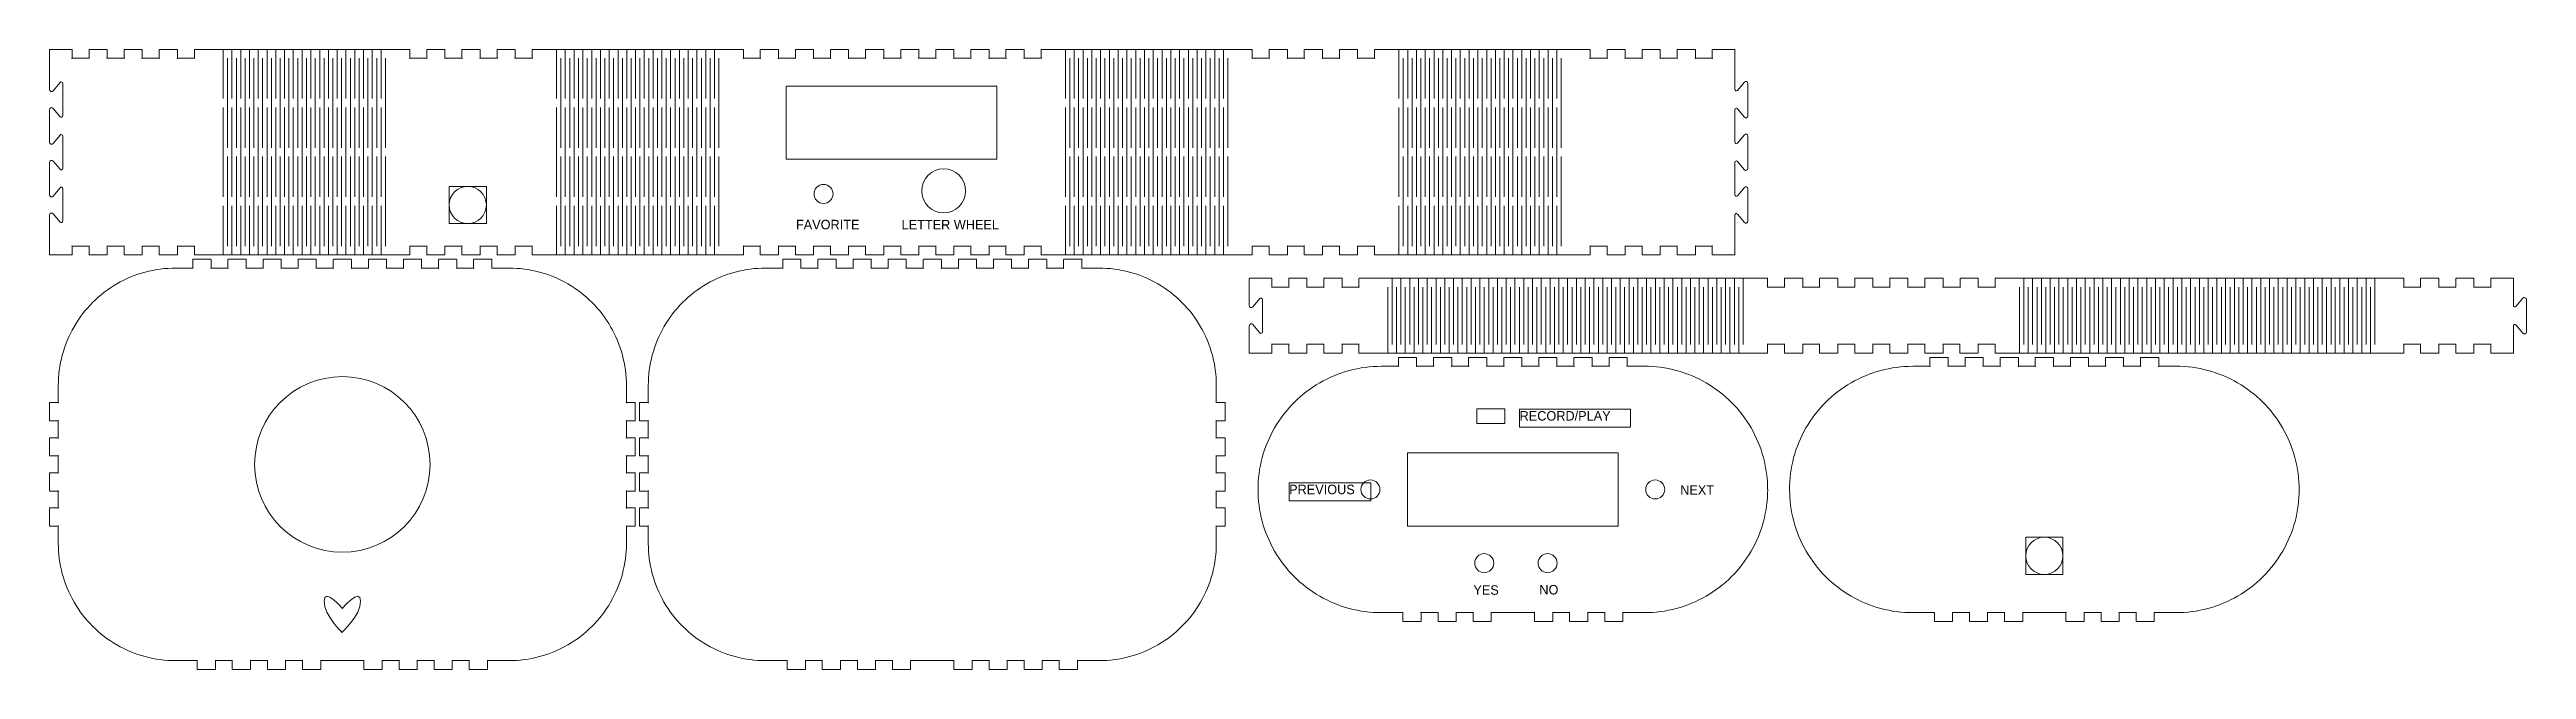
# Model space of a CAD drawing. Header units: inches. Extents: x 0.1 to 33.4, y -8.6 to -0.3.
import ezdxf

# ---------------------------------------------------------------- set-up
doc = ezdxf.new("R2010")
doc.units = ezdxf.units.IN
doc.header["$MEASUREMENT"] = 0
doc.layers.add('Layer 1', color=7, linetype='Continuous')

msp = doc.modelspace()

# ---------------------------------------------------------------- texts
at = {"layer": 'Layer 1', "color": 7, "true_color": 0xffffff, "insert": (22.034, -6.259), "char_height": 0.12783, "attachment_point": 7}
msp.add_mtext('\\fMyriad Pro|b0|i0|c0|p34;\\W1;NEXT', dxfattribs=at)

# ---------------------------------------------------------------- blocks, each defined once
blk = doc.blocks.new('block 3')
at = {"layer": 'Layer 1', "color": 7, "true_color": 0xffffff, "char_height": 0.12783, "attachment_point": 7}
for s, insert in [('\\fMyriad Pro|b0|i0|c0|p34;\\W1;YES', (19.251, -7.607)), ('\\fMyriad Pro|b0|i0|c0|p34;\\W1;NO', (20.139, -7.603))]:
    blk.add_mtext(s, dxfattribs=dict(at, insert=insert))
blk = doc.blocks.new('block 2')
at = {"layer": 'Layer 1', "lineweight": 0}
blk.add_lwpolyline([(19.298, -5.103), (19.672, -5.103), (19.672, -5.301), (19.298, -5.301), (19.298, -5.103)], dxfattribs=at)
at = {"layer": 'Layer 1'}
blk.add_blockref('block 3', (0, 0), dxfattribs=at)
blk = doc.blocks.new('block 7')
at = {"layer": 'Layer 1', "color": 7, "true_color": 0xffffff, "insert": (19.873, -5.263), "char_height": 0.12783, "attachment_point": 7}
blk.add_mtext('\\fMyriad Pro|b0|i0|c0|p34;\\W1;RECORD/PLAY', dxfattribs=at)
blk = doc.blocks.new('block 6')
at = {"layer": 'Layer 1'}
blk.add_blockref('block 7', (0, 0), dxfattribs=at)
blk = doc.blocks.new('block 5')
at = {"layer": 'Layer 1', "lineweight": 0}
blk.add_lwpolyline([(19.873, -5.109), (21.365, -5.109), (21.365, -5.351), (19.873, -5.351), (19.873, -5.109)], dxfattribs=at)
at = {"layer": 'Layer 1'}
blk.add_blockref('block 6', (0, 0), dxfattribs=at)
blk = doc.blocks.new('block 4')
at = {"layer": 'Layer 1'}
blk.add_blockref('block 5', (0, 0), dxfattribs=at)
blk = doc.blocks.new('block 10')
at = {"layer": 'Layer 1', "color": 7, "true_color": 0xffffff, "insert": (16.771, -6.254), "char_height": 0.12783, "attachment_point": 7}
blk.add_mtext('\\fMyriad Pro|b0|i0|c0|p34;\\W1;PREVIOUS', dxfattribs=at)
blk = doc.blocks.new('block 9')
at = {"layer": 'Layer 1', "lineweight": 0}
blk.add_lwpolyline([(16.772, -6.099), (17.869, -6.099), (17.869, -6.341), (16.772, -6.341), (16.772, -6.099)], dxfattribs=at)
at = {"layer": 'Layer 1'}
blk.add_blockref('block 10', (0, 0), dxfattribs=at)
blk = doc.blocks.new('block 8')
at = {"layer": 'Layer 1'}
blk.add_blockref('block 9', (0, 0), dxfattribs=at)
blk = doc.blocks.new('block 12')
at = {"layer": 'Layer 1', "lineweight": 0}
blk.add_lwpolyline([(26.686, -6.831), (27.186, -6.831), (27.186, -7.331), (26.686, -7.331), (26.686, -6.831)], dxfattribs=at)
blk.add_open_spline([(26.936, -6.831), (27.074, -6.831), (27.186, -6.943), (27.186, -7.081), (27.186, -7.219), (27.074, -7.331), (26.936, -7.331), (26.798, -7.331), (26.686, -7.219), (26.686, -7.081), (26.686, -6.943), (26.798, -6.831), (26.936, -6.831)], degree=3, knots=[0, 0, 0, 0, 1, 1, 1, 2, 2, 2, 3, 3, 3, 4, 4, 4, 4], dxfattribs=at)
blk = doc.blocks.new('block 11')
at = {"layer": 'Layer 1'}
blk.add_blockref('block 12', (0, 0), dxfattribs=at)
blk = doc.blocks.new('block 14')
at = {"layer": 'Layer 1', "lineweight": 0}
blk.add_lwpolyline([(12.838, -1.743), (10.003, -1.743), (10.003, -0.759), (12.838, -0.759), (12.838, -1.743)], dxfattribs=at)
for points in [[(12.417, -2.17), (12.417, -2.333), (12.285, -2.465), (12.121, -2.465), (11.958, -2.465), (11.826, -2.333), (11.826, -2.17), (11.826, -2.006), (11.958, -1.874), (12.121, -1.874), (12.285, -1.874), (12.417, -2.006), (12.417, -2.17)], [(10.632, -2.211), (10.632, -2.282), (10.574, -2.339), (10.504, -2.339), (10.433, -2.339), (10.376, -2.282), (10.376, -2.211), (10.376, -2.14), (10.433, -2.083), (10.504, -2.083), (10.574, -2.083), (10.632, -2.14), (10.632, -2.211)]]:
    blk.add_open_spline(points, degree=3, knots=[0, 0, 0, 0, 1, 1, 1, 2, 2, 2, 3, 3, 3, 4, 4, 4, 4], dxfattribs=at)
at = {"layer": 'Layer 1', "color": 7, "true_color": 0xffffff, "char_height": 0.12783, "attachment_point": 7}
for s, insert in [('\\fMyriad Pro|b0|i0|c0|p34;\\W1;FAVORITE', (10.133, -2.689)), ('\\fMyriad Pro|b0|i0|c0|p34;\\W1;LETTER WHEEL', (11.555, -2.689))]:
    blk.add_mtext(s, dxfattribs=dict(at, insert=insert))
blk = doc.blocks.new('block 16')
at = {"layer": 'Layer 1', "lineweight": 0}
blk.add_lwpolyline([(5.466, -2.11), (5.966, -2.11), (5.966, -2.61), (5.466, -2.61), (5.466, -2.11)], dxfattribs=at)
blk.add_open_spline([(5.716, -2.11), (5.854, -2.11), (5.966, -2.222), (5.966, -2.36), (5.966, -2.498), (5.854, -2.61), (5.716, -2.61), (5.578, -2.61), (5.466, -2.498), (5.466, -2.36), (5.466, -2.222), (5.578, -2.11), (5.716, -2.11)], degree=3, knots=[0, 0, 0, 0, 1, 1, 1, 2, 2, 2, 3, 3, 3, 4, 4, 4, 4], dxfattribs=at)
blk = doc.blocks.new('block 15')
at = {"layer": 'Layer 1'}
blk.add_blockref('block 16', (0, 0), dxfattribs=at)
blk = doc.blocks.new('block 13')
at = {"layer": 'Layer 1', "lineweight": 0}
for points in [[(0.087, -0.272), (0.087, -0.39)], [(0.386, -0.268), (0.091, -0.268)], [(0.859, -0.268), (0.622, -0.268)], [(1.331, -0.268), (1.095, -0.268)], [(1.803, -0.268), (1.567, -0.268)], [(2.335, -0.268), (2.04, -0.268)], [(4.697, -0.268), (2.335, -0.268)], [(2.423, -0.929), (2.423, -0.268)], [(2.541, -0.929), (2.541, -0.268)], [(2.66, -0.929), (2.66, -0.268)], [(2.778, -0.929), (2.778, -0.268)], [(2.896, -0.929), (2.896, -0.268)], [(3.014, -0.929), (3.014, -0.268)], [(3.132, -0.929), (3.132, -0.268)], [(3.25, -0.929), (3.25, -0.268)], [(3.368, -0.929), (3.368, -0.268)], [(3.486, -0.929), (3.486, -0.268)], [(3.604, -0.929), (3.604, -0.268)], [(3.723, -0.929), (3.723, -0.268)], [(3.841, -0.929), (3.841, -0.268)], [(3.959, -0.929), (3.959, -0.268)], [(4.077, -0.929), (4.077, -0.268)], [(4.195, -0.929), (4.195, -0.268)], [(4.313, -0.929), (4.313, -0.268)], [(4.431, -0.929), (4.431, -0.268)], [(4.549, -0.929), (4.549, -0.268)], [(4.933, -0.268), (4.697, -0.268)], [(5.405, -0.268), (5.169, -0.268)], [(5.878, -0.268), (5.642, -0.268)], [(6.35, -0.268), (6.114, -0.268)], [(6.823, -0.268), (6.586, -0.268)], [(9.184, -0.268), (6.823, -0.268)], [(6.911, -0.929), (6.911, -0.268)], [(7.029, -0.929), (7.029, -0.268)], [(7.147, -0.929), (7.147, -0.268)], [(7.265, -0.929), (7.265, -0.268)], [(7.384, -0.929), (7.384, -0.268)], [(7.502, -0.929), (7.502, -0.268)], [(7.62, -0.929), (7.62, -0.268)], [(7.738, -0.929), (7.738, -0.268)], [(7.856, -0.929), (7.856, -0.268)], [(7.974, -0.929), (7.974, -0.268)], [(8.092, -0.929), (8.092, -0.268)], [(8.21, -0.929), (8.21, -0.268)], [(8.328, -0.929), (8.328, -0.268)], [(8.446, -0.929), (8.446, -0.268)], [(8.565, -0.929), (8.565, -0.268)], [(8.683, -0.929), (8.683, -0.268)], [(8.801, -0.929), (8.801, -0.268)], [(8.919, -0.929), (8.919, -0.268)], [(9.037, -0.929), (9.037, -0.268)], [(9.421, -0.268), (9.184, -0.268)], [(9.893, -0.268), (9.657, -0.268)], [(10.365, -0.268), (10.129, -0.268)], [(10.838, -0.268), (10.602, -0.268)], [(11.31, -0.268), (11.074, -0.268)], [(11.783, -0.268), (11.547, -0.268)], [(12.255, -0.268), (12.019, -0.268)], [(12.728, -0.268), (12.491, -0.268)], [(13.2, -0.268), (12.964, -0.268)], [(13.673, -0.268), (13.436, -0.268)], [(16.034, -0.268), (13.673, -0.268)], [(13.761, -0.929), (13.761, -0.268)], [(13.879, -0.929), (13.879, -0.268)], [(13.997, -0.929), (13.997, -0.268)], [(14.115, -0.929), (14.115, -0.268)], [(14.233, -0.929), (14.233, -0.268)], [(14.352, -0.929), (14.352, -0.268)], [(14.47, -0.929), (14.47, -0.268)], [(14.588, -0.929), (14.588, -0.268)], [(14.706, -0.929), (14.706, -0.268)], [(14.824, -0.929), (14.824, -0.268)], [(14.942, -0.929), (14.942, -0.268)], [(15.06, -0.929), (15.06, -0.268)], [(15.178, -0.929), (15.178, -0.268)], [(15.296, -0.929), (15.296, -0.268)], [(15.415, -0.929), (15.415, -0.268)], [(15.533, -0.929), (15.533, -0.268)], [(15.651, -0.929), (15.651, -0.268)], [(15.769, -0.929), (15.769, -0.268)], [(15.887, -0.929), (15.887, -0.268)], [(16.271, -0.268), (16.034, -0.268)], [(16.743, -0.268), (16.507, -0.268)], [(17.215, -0.268), (16.979, -0.268)], [(17.688, -0.268), (17.452, -0.268)], [(18.16, -0.268), (17.924, -0.268)], [(20.522, -0.268), (18.16, -0.268)], [(18.249, -0.929), (18.249, -0.268)], [(18.367, -0.929), (18.367, -0.268)], [(18.485, -0.929), (18.485, -0.268)], [(18.603, -0.929), (18.603, -0.268)], [(18.721, -0.929), (18.721, -0.268)], [(18.839, -0.929), (18.839, -0.268)], [(18.957, -0.929), (18.957, -0.268)], [(19.075, -0.929), (19.075, -0.268)], [(19.194, -0.929), (19.194, -0.268)], [(19.312, -0.929), (19.312, -0.268)], [(19.43, -0.929), (19.43, -0.268)], [(19.548, -0.929), (19.548, -0.268)], [(19.666, -0.929), (19.666, -0.268)], [(19.784, -0.929), (19.784, -0.268)], [(19.902, -0.929), (19.902, -0.268)], [(20.02, -0.929), (20.02, -0.268)], [(20.138, -0.929), (20.138, -0.268)], [(20.257, -0.929), (20.257, -0.268)], [(20.375, -0.929), (20.375, -0.268)], [(20.817, -0.268), (20.522, -0.268)], [(21.29, -0.268), (21.054, -0.268)], [(21.762, -0.268), (21.526, -0.268)], [(22.235, -0.268), (21.998, -0.268)], [(22.766, -0.268), (22.471, -0.268)], [(22.766, -0.268), (22.766, -0.268)], [(2.482, -0.386), (2.482, -1.591)], [(2.601, -0.386), (2.601, -1.591)], [(2.719, -0.386), (2.719, -1.591)], [(2.837, -0.386), (2.837, -1.591)], [(2.955, -0.386), (2.955, -1.591)], [(3.073, -0.386), (3.073, -1.591)], [(3.191, -0.386), (3.191, -1.591)], [(3.309, -0.386), (3.309, -1.591)], [(3.427, -0.386), (3.427, -1.591)], [(3.545, -0.386), (3.545, -1.591)], [(3.663, -0.386), (3.663, -1.591)], [(3.782, -0.386), (3.782, -1.591)], [(3.9, -0.386), (3.9, -1.591)], [(4.018, -0.386), (4.018, -1.591)], [(4.136, -0.386), (4.136, -1.591)], [(4.254, -0.386), (4.254, -1.591)], [(4.372, -0.386), (4.372, -1.591)], [(4.49, -0.386), (4.49, -1.591)], [(4.608, -0.386), (4.608, -1.591)], [(6.97, -0.386), (6.97, -1.591)], [(7.088, -0.386), (7.088, -1.591)], [(7.206, -0.386), (7.206, -1.591)], [(7.324, -0.386), (7.324, -1.591)], [(7.443, -0.386), (7.443, -1.591)], [(7.561, -0.386), (7.561, -1.591)], [(7.679, -0.386), (7.679, -1.591)], [(7.797, -0.386), (7.797, -1.591)], [(7.915, -0.386), (7.915, -1.591)], [(8.033, -0.386), (8.033, -1.591)], [(8.151, -0.386), (8.151, -1.591)], [(8.269, -0.386), (8.269, -1.591)], [(8.387, -0.386), (8.387, -1.591)], [(8.506, -0.386), (8.506, -1.591)], [(8.624, -0.386), (8.624, -1.591)], [(8.742, -0.386), (8.742, -1.591)], [(8.86, -0.386), (8.86, -1.591)], [(8.978, -0.386), (8.978, -1.591)], [(9.096, -0.386), (9.096, -1.591)], [(13.82, -0.386), (13.82, -1.591)], [(13.938, -0.386), (13.938, -1.591)], [(14.056, -0.386), (14.056, -1.591)], [(14.174, -0.386), (14.174, -1.591)], [(14.292, -0.386), (14.292, -1.591)], [(14.411, -0.386), (14.411, -1.591)], [(14.529, -0.386), (14.529, -1.591)], [(14.647, -0.386), (14.647, -1.591)], [(14.765, -0.386), (14.765, -1.591)], [(14.883, -0.386), (14.883, -1.591)], [(15.001, -0.386), (15.001, -1.591)], [(15.119, -0.386), (15.119, -1.591)], [(15.237, -0.386), (15.237, -1.591)], [(15.355, -0.386), (15.355, -1.591)], [(15.474, -0.386), (15.474, -1.591)], [(15.592, -0.386), (15.592, -1.591)], [(15.71, -0.386), (15.71, -1.591)], [(15.828, -0.386), (15.828, -1.591)], [(15.946, -0.386), (15.946, -1.591)], [(18.308, -0.386), (18.308, -1.591)], [(18.426, -0.386), (18.426, -1.591)], [(18.544, -0.386), (18.544, -1.591)], [(18.662, -0.386), (18.662, -1.591)], [(18.78, -0.386), (18.78, -1.591)], [(18.898, -0.386), (18.898, -1.591)], [(19.016, -0.386), (19.016, -1.591)], [(19.135, -0.386), (19.135, -1.591)], [(19.253, -0.386), (19.253, -1.591)], [(19.371, -0.386), (19.371, -1.591)], [(19.489, -0.386), (19.489, -1.591)], [(19.607, -0.386), (19.607, -1.591)], [(19.725, -0.386), (19.725, -1.591)], [(19.843, -0.386), (19.843, -1.591)], [(19.961, -0.386), (19.961, -1.591)], [(20.079, -0.386), (20.079, -1.591)], [(20.198, -0.386), (20.198, -1.591)], [(20.316, -0.386), (20.316, -1.591)], [(20.434, -0.386), (20.434, -1.591)], [(22.77, -0.805), (22.77, -0.39)], [(2.423, -2.252), (2.423, -1.048)], [(2.541, -2.252), (2.541, -1.048)], [(2.66, -2.252), (2.66, -1.048)], [(2.778, -2.252), (2.778, -1.048)], [(2.896, -2.252), (2.896, -1.048)], [(3.014, -2.252), (3.014, -1.048)], [(3.132, -2.252), (3.132, -1.048)], [(3.25, -2.252), (3.25, -1.048)], [(3.368, -2.252), (3.368, -1.048)], [(3.486, -2.252), (3.486, -1.048)], [(3.604, -2.252), (3.604, -1.048)], [(3.723, -2.252), (3.723, -1.048)], [(3.841, -2.252), (3.841, -1.048)], [(3.959, -2.252), (3.959, -1.048)], [(4.077, -2.252), (4.077, -1.048)], [(4.195, -2.252), (4.195, -1.048)], [(4.313, -2.252), (4.313, -1.048)], [(4.431, -2.252), (4.431, -1.048)], [(4.549, -2.252), (4.549, -1.048)], [(6.911, -2.252), (6.911, -1.048)], [(7.029, -2.252), (7.029, -1.048)], [(7.147, -2.252), (7.147, -1.048)], [(7.265, -2.252), (7.265, -1.048)], [(7.384, -2.252), (7.384, -1.048)], [(7.502, -2.252), (7.502, -1.048)], [(7.62, -2.252), (7.62, -1.048)], [(7.738, -2.252), (7.738, -1.048)], [(7.856, -2.252), (7.856, -1.048)], [(7.974, -2.252), (7.974, -1.048)], [(8.092, -2.252), (8.092, -1.048)], [(8.21, -2.252), (8.21, -1.048)], [(8.328, -2.252), (8.328, -1.048)], [(8.446, -2.252), (8.446, -1.048)], [(8.565, -2.252), (8.565, -1.048)], [(8.683, -2.252), (8.683, -1.048)], [(8.801, -2.252), (8.801, -1.048)], [(8.919, -2.252), (8.919, -1.048)], [(9.037, -2.252), (9.037, -1.048)], [(13.761, -2.252), (13.761, -1.048)], [(13.879, -2.252), (13.879, -1.048)], [(13.997, -2.252), (13.997, -1.048)], [(14.115, -2.252), (14.115, -1.048)], [(14.233, -2.252), (14.233, -1.048)], [(14.352, -2.252), (14.352, -1.048)], [(14.47, -2.252), (14.47, -1.048)], [(14.588, -2.252), (14.588, -1.048)], [(14.706, -2.252), (14.706, -1.048)], [(14.824, -2.252), (14.824, -1.048)], [(14.942, -2.252), (14.942, -1.048)], [(15.06, -2.252), (15.06, -1.048)], [(15.178, -2.252), (15.178, -1.048)], [(15.296, -2.252), (15.296, -1.048)], [(15.415, -2.252), (15.415, -1.048)], [(15.533, -2.252), (15.533, -1.048)], [(15.651, -2.252), (15.651, -1.048)], [(15.769, -2.252), (15.769, -1.048)], [(15.887, -2.252), (15.887, -1.048)], [(18.249, -2.252), (18.249, -1.048)], [(18.367, -2.252), (18.367, -1.048)], [(18.485, -2.252), (18.485, -1.048)], [(18.603, -2.252), (18.603, -1.048)], [(18.721, -2.252), (18.721, -1.048)], [(18.839, -2.252), (18.839, -1.048)], [(18.957, -2.252), (18.957, -1.048)], [(19.075, -2.252), (19.075, -1.048)], [(19.194, -2.252), (19.194, -1.048)], [(19.312, -2.252), (19.312, -1.048)], [(19.43, -2.252), (19.43, -1.048)], [(19.548, -2.252), (19.548, -1.048)], [(19.666, -2.252), (19.666, -1.048)], [(19.784, -2.252), (19.784, -1.048)], [(19.902, -2.252), (19.902, -1.048)], [(20.02, -2.252), (20.02, -1.048)], [(20.138, -2.252), (20.138, -1.048)], [(20.257, -2.252), (20.257, -1.048)], [(20.375, -2.252), (20.375, -1.048)], [(2.482, -1.709), (2.482, -2.914)], [(2.601, -1.709), (2.601, -2.914)], [(2.719, -1.709), (2.719, -2.914)], [(2.837, -1.709), (2.837, -2.914)], [(2.955, -1.709), (2.955, -2.914)], [(3.073, -1.709), (3.073, -2.914)], [(3.191, -1.709), (3.191, -2.914)], [(3.309, -1.709), (3.309, -2.914)], [(3.427, -1.709), (3.427, -2.914)], [(3.545, -1.709), (3.545, -2.914)], [(3.663, -1.709), (3.663, -2.914)], [(3.782, -1.709), (3.782, -2.914)], [(3.9, -1.709), (3.9, -2.914)], [(4.018, -1.709), (4.018, -2.914)], [(4.136, -1.709), (4.136, -2.914)], [(4.254, -1.709), (4.254, -2.914)], [(4.372, -1.709), (4.372, -2.914)], [(4.49, -1.709), (4.49, -2.914)], [(4.608, -1.709), (4.608, -2.914)], [(6.97, -1.709), (6.97, -2.914)], [(7.088, -1.709), (7.088, -2.914)], [(7.206, -1.709), (7.206, -2.914)], [(7.324, -1.709), (7.324, -2.914)], [(7.443, -1.709), (7.443, -2.914)], [(7.561, -1.709), (7.561, -2.914)], [(7.679, -1.709), (7.679, -2.914)], [(7.797, -1.709), (7.797, -2.914)], [(7.915, -1.709), (7.915, -2.914)], [(8.033, -1.709), (8.033, -2.914)], [(8.151, -1.709), (8.151, -2.914)], [(8.269, -1.709), (8.269, -2.914)], [(8.387, -1.709), (8.387, -2.914)], [(8.506, -1.709), (8.506, -2.914)], [(8.624, -1.709), (8.624, -2.914)], [(8.742, -1.709), (8.742, -2.914)], [(8.86, -1.709), (8.86, -2.914)], [(8.978, -1.709), (8.978, -2.914)], [(9.096, -1.709), (9.096, -2.914)], [(13.82, -1.709), (13.82, -2.914)], [(13.938, -1.709), (13.938, -2.914)], [(14.056, -1.709), (14.056, -2.914)], [(14.174, -1.709), (14.174, -2.914)], [(14.292, -1.709), (14.292, -2.914)], [(14.411, -1.709), (14.411, -2.914)], [(14.529, -1.709), (14.529, -2.914)], [(14.647, -1.709), (14.647, -2.914)], [(14.765, -1.709), (14.765, -2.914)], [(14.883, -1.709), (14.883, -2.914)], [(15.001, -1.709), (15.001, -2.914)], [(15.119, -1.709), (15.119, -2.914)], [(15.237, -1.709), (15.237, -2.914)], [(15.355, -1.709), (15.355, -2.914)], [(15.474, -1.709), (15.474, -2.914)], [(15.592, -1.709), (15.592, -2.914)], [(15.71, -1.709), (15.71, -2.914)], [(15.828, -1.709), (15.828, -2.914)], [(15.946, -1.709), (15.946, -2.914)], [(18.308, -1.709), (18.308, -2.914)], [(18.426, -1.709), (18.426, -2.914)], [(18.544, -1.709), (18.544, -2.914)], [(18.662, -1.709), (18.662, -2.914)], [(18.78, -1.709), (18.78, -2.914)], [(18.898, -1.709), (18.898, -2.914)], [(19.016, -1.709), (19.016, -2.914)], [(19.135, -1.709), (19.135, -2.914)], [(19.253, -1.709), (19.253, -2.914)], [(19.371, -1.709), (19.371, -2.914)], [(19.489, -1.709), (19.489, -2.914)], [(19.607, -1.709), (19.607, -2.914)], [(19.725, -1.709), (19.725, -2.914)], [(19.843, -1.709), (19.843, -2.914)], [(19.961, -1.709), (19.961, -2.914)], [(20.079, -1.709), (20.079, -2.914)], [(20.198, -1.709), (20.198, -2.914)], [(20.316, -1.709), (20.316, -2.914)], [(20.434, -1.709), (20.434, -2.914)], [(0.087, -2.495), (0.087, -2.91)], [(2.423, -3.032), (2.423, -2.37)], [(2.541, -3.032), (2.541, -2.37)], [(2.66, -3.032), (2.66, -2.37)], [(2.778, -3.032), (2.778, -2.37)], [(2.896, -3.032), (2.896, -2.37)], [(3.014, -3.032), (3.014, -2.37)], [(3.132, -3.032), (3.132, -2.37)], [(3.25, -3.032), (3.25, -2.37)], [(3.368, -3.032), (3.368, -2.37)], [(3.486, -3.032), (3.486, -2.37)], [(3.604, -3.032), (3.604, -2.37)], [(3.723, -3.032), (3.723, -2.37)], [(3.841, -3.032), (3.841, -2.37)], [(3.959, -3.032), (3.959, -2.37)], [(4.077, -3.032), (4.077, -2.37)], [(4.195, -3.032), (4.195, -2.37)], [(4.313, -3.032), (4.313, -2.37)], [(4.431, -3.032), (4.431, -2.37)], [(4.549, -3.032), (4.549, -2.37)], [(6.911, -3.032), (6.911, -2.37)], [(7.029, -3.032), (7.029, -2.37)], [(7.147, -3.032), (7.147, -2.37)], [(7.265, -3.032), (7.265, -2.37)], [(7.384, -3.032), (7.384, -2.37)], [(7.502, -3.032), (7.502, -2.37)], [(7.62, -3.032), (7.62, -2.37)], [(7.738, -3.032), (7.738, -2.37)], [(7.856, -3.032), (7.856, -2.37)], [(7.974, -3.032), (7.974, -2.37)], [(8.092, -3.032), (8.092, -2.37)], [(8.21, -3.032), (8.21, -2.37)], [(8.328, -3.032), (8.328, -2.37)], [(8.446, -3.032), (8.446, -2.37)], [(8.565, -3.032), (8.565, -2.37)], [(8.683, -3.032), (8.683, -2.37)], [(8.801, -3.032), (8.801, -2.37)], [(8.919, -3.032), (8.919, -2.37)], [(9.037, -3.032), (9.037, -2.37)], [(13.761, -3.032), (13.761, -2.37)], [(13.879, -3.032), (13.879, -2.37)], [(13.997, -3.032), (13.997, -2.37)], [(14.115, -3.032), (14.115, -2.37)], [(14.233, -3.032), (14.233, -2.37)], [(14.352, -3.032), (14.352, -2.37)], [(14.47, -3.032), (14.47, -2.37)], [(14.588, -3.032), (14.588, -2.37)], [(14.706, -3.032), (14.706, -2.37)], [(14.824, -3.032), (14.824, -2.37)], [(14.942, -3.032), (14.942, -2.37)], [(15.06, -3.032), (15.06, -2.37)], [(15.178, -3.032), (15.178, -2.37)], [(15.296, -3.032), (15.296, -2.37)], [(15.415, -3.032), (15.415, -2.37)], [(15.533, -3.032), (15.533, -2.37)], [(15.651, -3.032), (15.651, -2.37)], [(15.769, -3.032), (15.769, -2.37)], [(15.887, -3.032), (15.887, -2.37)], [(18.249, -3.032), (18.249, -2.37)], [(18.367, -3.032), (18.367, -2.37)], [(18.485, -3.032), (18.485, -2.37)], [(18.603, -3.032), (18.603, -2.37)], [(18.721, -3.032), (18.721, -2.37)], [(18.839, -3.032), (18.839, -2.37)], [(18.957, -3.032), (18.957, -2.37)], [(19.075, -3.032), (19.075, -2.37)], [(19.194, -3.032), (19.194, -2.37)], [(19.312, -3.032), (19.312, -2.37)], [(19.43, -3.032), (19.43, -2.37)], [(19.548, -3.032), (19.548, -2.37)], [(19.666, -3.032), (19.666, -2.37)], [(19.784, -3.032), (19.784, -2.37)], [(19.902, -3.032), (19.902, -2.37)], [(20.02, -3.032), (20.02, -2.37)], [(20.138, -3.032), (20.138, -2.37)], [(20.257, -3.032), (20.257, -2.37)], [(20.375, -3.032), (20.375, -2.37)], [(22.77, -3.028), (22.77, -2.91)], [(0.091, -3.032), (0.386, -3.032)], [(0.091, -3.032), (0.091, -3.032)], [(0.622, -3.032), (0.859, -3.032)], [(1.095, -3.032), (1.331, -3.032)], [(1.567, -3.032), (1.803, -3.032)], [(2.04, -3.032), (2.335, -3.032)], [(2.492, -3.209), (2.256, -3.209)], [(2.335, -3.032), (4.697, -3.032)], [(2.965, -3.209), (2.729, -3.209)], [(3.437, -3.209), (3.201, -3.209)], [(3.91, -3.209), (3.673, -3.209)], [(4.382, -3.209), (4.146, -3.209)], [(4.855, -3.209), (4.618, -3.209)], [(4.697, -3.032), (4.933, -3.032)], [(5.327, -3.209), (5.091, -3.209)], [(5.169, -3.032), (5.405, -3.032)], [(5.799, -3.209), (5.563, -3.209)], [(5.642, -3.032), (5.878, -3.032)], [(6.272, -3.209), (6.036, -3.209)], [(6.114, -3.032), (6.35, -3.032)], [(6.586, -3.032), (6.823, -3.032)], [(6.823, -3.032), (9.184, -3.032)], [(9.184, -3.032), (9.421, -3.032)], [(9.657, -3.032), (9.893, -3.032)], [(10.129, -3.032), (10.365, -3.032)], [(10.433, -3.209), (10.197, -3.209)], [(10.602, -3.032), (10.838, -3.032)], [(10.906, -3.209), (10.67, -3.209)], [(11.074, -3.032), (11.31, -3.032)], [(11.378, -3.209), (11.142, -3.209)], [(11.547, -3.032), (11.783, -3.032)], [(11.851, -3.209), (11.614, -3.209)], [(12.019, -3.032), (12.255, -3.032)], [(12.323, -3.209), (12.087, -3.209)], [(12.491, -3.032), (12.728, -3.032)], [(12.796, -3.209), (12.559, -3.209)], [(12.964, -3.032), (13.2, -3.032)], [(13.268, -3.209), (13.032, -3.209)], [(13.436, -3.032), (13.673, -3.032)], [(13.74, -3.209), (13.504, -3.209)], [(13.673, -3.032), (16.034, -3.032)], [(14.213, -3.209), (13.977, -3.209)], [(16.034, -3.032), (16.271, -3.032)], [(16.507, -3.032), (16.743, -3.032)], [(16.979, -3.032), (17.215, -3.032)], [(17.452, -3.032), (17.688, -3.032)], [(17.924, -3.032), (18.16, -3.032)], [(18.16, -3.032), (20.522, -3.032)], [(20.522, -3.032), (20.817, -3.032)], [(21.054, -3.032), (21.29, -3.032)], [(21.526, -3.032), (21.762, -3.032)], [(21.998, -3.032), (22.235, -3.032)], [(22.471, -3.032), (22.766, -3.032)], [(0.205, -4.788), (0.205, -5.024)], [(8.146, -4.788), (8.146, -5.024)], [(0.205, -5.26), (0.205, -5.496)], [(7.851, -5.496), (7.851, -5.26)], [(8.146, -5.26), (8.146, -5.496)], [(15.791, -5.496), (15.791, -5.26)], [(0.205, -5.733), (0.205, -5.969)], [(7.851, -5.969), (7.851, -5.733)], [(8.146, -5.733), (8.146, -5.969)], [(15.791, -5.969), (15.791, -5.733)], [(0.205, -6.205), (0.205, -6.441)], [(7.851, -6.441), (7.851, -6.205)], [(8.146, -6.205), (8.146, -6.441)], [(15.791, -6.441), (15.791, -6.205)], [(7.851, -6.914), (7.851, -6.677)], [(15.791, -6.914), (15.791, -6.677)], [(1.784, -8.492), (2.079, -8.492)], [(2.315, -8.492), (2.551, -8.492)], [(2.788, -8.492), (3.024, -8.492)], [(3.26, -8.492), (3.496, -8.492)], [(3.733, -8.492), (4.028, -8.492)], [(4.028, -8.492), (4.323, -8.492)], [(4.559, -8.492), (4.796, -8.492)], [(5.032, -8.492), (5.268, -8.492)], [(5.504, -8.492), (5.74, -8.492)], [(9.725, -8.492), (10.02, -8.492)], [(10.256, -8.492), (10.492, -8.492)], [(10.729, -8.492), (10.965, -8.492)], [(11.201, -8.492), (11.437, -8.492)], [(11.673, -8.492), (11.969, -8.492)], [(11.969, -8.492), (12.264, -8.492)], [(12.5, -8.492), (12.736, -8.492)], [(12.973, -8.492), (13.209, -8.492)], [(13.445, -8.492), (13.681, -8.492)]]:
    blk.add_lwpolyline(points, dxfattribs=at)
for points in [[(0.091, -0.268), (0.089, -0.268), (0.087, -0.27), (0.087, -0.272)], [(0.622, -0.268), (0.62, -0.268), (0.618, -0.27), (0.618, -0.272)], [(1.095, -0.268), (1.093, -0.268), (1.091, -0.27), (1.091, -0.272)], [(1.567, -0.268), (1.565, -0.268), (1.563, -0.27), (1.563, -0.272)], [(2.04, -0.268), (2.037, -0.268), (2.036, -0.27), (2.036, -0.272)], [(5.169, -0.268), (5.167, -0.268), (5.165, -0.27), (5.165, -0.272)], [(5.642, -0.268), (5.639, -0.268), (5.638, -0.27), (5.638, -0.272)], [(6.114, -0.268), (6.112, -0.268), (6.11, -0.27), (6.11, -0.272)], [(6.586, -0.268), (6.584, -0.268), (6.582, -0.27), (6.582, -0.272)], [(9.657, -0.268), (9.655, -0.268), (9.653, -0.27), (9.653, -0.272)], [(10.129, -0.268), (10.127, -0.268), (10.125, -0.27), (10.125, -0.272)], [(10.602, -0.268), (10.6, -0.268), (10.598, -0.27), (10.598, -0.272)], [(11.074, -0.268), (11.072, -0.268), (11.07, -0.27), (11.07, -0.272)], [(11.547, -0.268), (11.544, -0.268), (11.543, -0.27), (11.543, -0.272)], [(12.019, -0.268), (12.017, -0.268), (12.015, -0.27), (12.015, -0.272)], [(12.491, -0.268), (12.489, -0.268), (12.487, -0.27), (12.487, -0.272)], [(12.964, -0.268), (12.962, -0.268), (12.96, -0.27), (12.96, -0.272)], [(13.436, -0.268), (13.434, -0.268), (13.432, -0.27), (13.432, -0.272)], [(16.507, -0.268), (16.505, -0.268), (16.503, -0.27), (16.503, -0.272)], [(16.979, -0.268), (16.977, -0.268), (16.975, -0.27), (16.975, -0.272)], [(17.452, -0.268), (17.449, -0.268), (17.448, -0.27), (17.448, -0.272)], [(17.924, -0.268), (17.922, -0.268), (17.92, -0.27), (17.92, -0.272)], [(21.054, -0.268), (21.051, -0.268), (21.05, -0.27), (21.05, -0.272)], [(21.526, -0.268), (21.524, -0.268), (21.522, -0.27), (21.522, -0.272)], [(21.998, -0.268), (21.996, -0.268), (21.994, -0.27), (21.994, -0.272)], [(22.471, -0.268), (22.469, -0.268), (22.467, -0.27), (22.467, -0.272)], [(0.386, -3.032), (0.388, -3.032), (0.39, -3.03), (0.39, -3.028)], [(0.859, -3.032), (0.861, -3.032), (0.863, -3.03), (0.863, -3.028)], [(1.331, -3.032), (1.333, -3.032), (1.335, -3.03), (1.335, -3.028)], [(1.803, -3.032), (1.806, -3.032), (1.807, -3.03), (1.807, -3.028)], [(2.256, -3.209), (2.258, -3.209), (2.26, -3.211), (2.26, -3.213)], [(2.729, -3.209), (2.731, -3.209), (2.733, -3.211), (2.733, -3.213)], [(3.201, -3.209), (3.203, -3.209), (3.205, -3.211), (3.205, -3.213)], [(3.673, -3.209), (3.676, -3.209), (3.677, -3.211), (3.677, -3.213)], [(4.146, -3.209), (4.148, -3.209), (4.15, -3.211), (4.15, -3.213)], [(4.618, -3.209), (4.621, -3.209), (4.622, -3.211), (4.622, -3.213)], [(4.933, -3.032), (4.935, -3.032), (4.937, -3.03), (4.937, -3.028)], [(5.091, -3.209), (5.093, -3.209), (5.095, -3.211), (5.095, -3.213)], [(5.405, -3.032), (5.407, -3.032), (5.409, -3.03), (5.409, -3.028)], [(5.563, -3.209), (5.565, -3.209), (5.567, -3.211), (5.567, -3.213)], [(5.878, -3.032), (5.88, -3.032), (5.882, -3.03), (5.882, -3.028)], [(6.036, -3.209), (6.038, -3.209), (6.04, -3.211), (6.04, -3.213)], [(6.35, -3.032), (6.352, -3.032), (6.354, -3.03), (6.354, -3.028)], [(9.421, -3.032), (9.423, -3.032), (9.425, -3.03), (9.425, -3.028)], [(9.893, -3.032), (9.895, -3.032), (9.897, -3.03), (9.897, -3.028)], [(10.197, -3.209), (10.199, -3.209), (10.201, -3.211), (10.201, -3.213)], [(10.365, -3.032), (10.368, -3.032), (10.369, -3.03), (10.369, -3.028)], [(10.67, -3.209), (10.672, -3.209), (10.674, -3.211), (10.674, -3.213)], [(10.838, -3.032), (10.84, -3.032), (10.842, -3.03), (10.842, -3.028)], [(11.142, -3.209), (11.144, -3.209), (11.146, -3.211), (11.146, -3.213)], [(11.31, -3.032), (11.313, -3.032), (11.314, -3.03), (11.314, -3.028)], [(11.614, -3.209), (11.617, -3.209), (11.618, -3.211), (11.618, -3.213)], [(11.783, -3.032), (11.785, -3.032), (11.787, -3.03), (11.787, -3.028)], [(12.087, -3.209), (12.089, -3.209), (12.091, -3.211), (12.091, -3.213)], [(12.255, -3.032), (12.257, -3.032), (12.259, -3.03), (12.259, -3.028)], [(12.559, -3.209), (12.561, -3.209), (12.563, -3.211), (12.563, -3.213)], [(12.728, -3.032), (12.73, -3.032), (12.732, -3.03), (12.732, -3.028)], [(13.032, -3.209), (13.034, -3.209), (13.036, -3.211), (13.036, -3.213)], [(13.2, -3.032), (13.202, -3.032), (13.204, -3.03), (13.204, -3.028)], [(13.504, -3.209), (13.506, -3.209), (13.508, -3.211), (13.508, -3.213)], [(13.977, -3.209), (13.979, -3.209), (13.981, -3.211), (13.981, -3.213)], [(16.271, -3.032), (16.273, -3.032), (16.275, -3.03), (16.275, -3.028)], [(16.743, -3.032), (16.745, -3.032), (16.747, -3.03), (16.747, -3.028)], [(17.215, -3.032), (17.218, -3.032), (17.219, -3.03), (17.219, -3.028)], [(17.688, -3.032), (17.69, -3.032), (17.692, -3.03), (17.692, -3.028)], [(20.817, -3.032), (20.819, -3.032), (20.821, -3.03), (20.821, -3.028)], [(21.29, -3.032), (21.292, -3.032), (21.294, -3.03), (21.294, -3.028)], [(21.762, -3.032), (21.764, -3.032), (21.766, -3.03), (21.766, -3.028)], [(22.235, -3.032), (22.237, -3.032), (22.239, -3.03), (22.239, -3.028)], [(22.766, -3.032), (22.768, -3.032), (22.77, -3.03), (22.77, -3.028)], [(0.205, -5.024), (0.205, -5.022), (0.207, -5.02), (0.209, -5.02)], [(7.851, -5.26), (7.851, -5.262), (7.849, -5.264), (7.847, -5.264)], [(8.146, -5.024), (8.146, -5.022), (8.148, -5.02), (8.15, -5.02)], [(15.791, -5.26), (15.791, -5.262), (15.79, -5.264), (15.787, -5.264)], [(0.205, -5.496), (0.205, -5.494), (0.207, -5.492), (0.209, -5.492)], [(8.146, -5.496), (8.146, -5.494), (8.148, -5.492), (8.15, -5.492)], [(0.205, -5.969), (0.205, -5.967), (0.207, -5.965), (0.209, -5.965)], [(7.851, -5.733), (7.851, -5.735), (7.849, -5.737), (7.847, -5.737)], [(8.146, -5.969), (8.146, -5.967), (8.148, -5.965), (8.15, -5.965)], [(15.791, -5.733), (15.791, -5.735), (15.79, -5.737), (15.787, -5.737)], [(7.851, -6.205), (7.851, -6.207), (7.849, -6.209), (7.847, -6.209)], [(15.791, -6.205), (15.791, -6.207), (15.79, -6.209), (15.787, -6.209)], [(0.205, -6.441), (0.205, -6.439), (0.207, -6.437), (0.209, -6.437)], [(8.146, -6.441), (8.146, -6.439), (8.148, -6.437), (8.15, -6.437)], [(7.851, -6.677), (7.851, -6.68), (7.849, -6.681), (7.847, -6.681)], [(15.791, -6.677), (15.791, -6.68), (15.79, -6.681), (15.787, -6.681)], [(2.079, -8.492), (2.077, -8.492), (2.075, -8.491), (2.075, -8.488)], [(2.551, -8.492), (2.549, -8.492), (2.547, -8.491), (2.547, -8.488)], [(3.024, -8.492), (3.022, -8.492), (3.02, -8.491), (3.02, -8.488)], [(3.496, -8.492), (3.494, -8.492), (3.492, -8.491), (3.492, -8.488)], [(4.323, -8.492), (4.321, -8.492), (4.319, -8.491), (4.319, -8.488)], [(4.796, -8.492), (4.793, -8.492), (4.792, -8.491), (4.792, -8.488)], [(5.268, -8.492), (5.266, -8.492), (5.264, -8.491), (5.264, -8.488)], [(5.74, -8.492), (5.738, -8.492), (5.736, -8.491), (5.736, -8.488)], [(10.02, -8.492), (10.018, -8.492), (10.016, -8.491), (10.016, -8.488)], [(10.492, -8.492), (10.49, -8.492), (10.488, -8.491), (10.488, -8.488)], [(10.965, -8.492), (10.963, -8.492), (10.961, -8.491), (10.961, -8.488)], [(11.437, -8.492), (11.435, -8.492), (11.433, -8.491), (11.433, -8.488)], [(12.264, -8.492), (12.262, -8.492), (12.26, -8.491), (12.26, -8.488)], [(12.736, -8.492), (12.734, -8.492), (12.732, -8.491), (12.732, -8.488)], [(13.209, -8.492), (13.207, -8.492), (13.205, -8.491), (13.205, -8.488)], [(13.681, -8.492), (13.679, -8.492), (13.677, -8.491), (13.677, -8.488)]]:
    blk.add_open_spline(points, degree=3, dxfattribs=at)
for points, knots in [([(0.39, -0.39), (0.39, -0.39), (0.39, -0.272), (0.39, -0.272), (0.39, -0.27), (0.388, -0.268), (0.386, -0.268)], [0, 0, 0, 0, 1, 1, 1, 2, 2, 2, 2]), ([(0.618, -0.272), (0.618, -0.272), (0.618, -0.39), (0.618, -0.39), (0.618, -0.388), (0.62, -0.386), (0.622, -0.386)], [0, 0, 0, 0, 1, 1, 1, 2, 2, 2, 2]), ([(0.863, -0.39), (0.863, -0.39), (0.863, -0.272), (0.863, -0.272), (0.863, -0.27), (0.861, -0.268), (0.859, -0.268)], [0, 0, 0, 0, 1, 1, 1, 2, 2, 2, 2]), ([(1.091, -0.272), (1.091, -0.272), (1.091, -0.39), (1.091, -0.39), (1.091, -0.388), (1.092, -0.386), (1.095, -0.386)], [0, 0, 0, 0, 1, 1, 1, 2, 2, 2, 2]), ([(1.335, -0.39), (1.335, -0.39), (1.335, -0.272), (1.335, -0.272), (1.335, -0.27), (1.333, -0.268), (1.331, -0.268)], [0, 0, 0, 0, 1, 1, 1, 2, 2, 2, 2]), ([(1.563, -0.272), (1.563, -0.272), (1.563, -0.39), (1.563, -0.39), (1.563, -0.388), (1.565, -0.386), (1.567, -0.386)], [0, 0, 0, 0, 1, 1, 1, 2, 2, 2, 2]), ([(1.807, -0.39), (1.807, -0.39), (1.807, -0.272), (1.807, -0.272), (1.807, -0.27), (1.806, -0.268), (1.803, -0.268)], [0, 0, 0, 0, 1, 1, 1, 2, 2, 2, 2]), ([(2.036, -0.272), (2.036, -0.272), (2.036, -0.39), (2.036, -0.39), (2.036, -0.388), (2.037, -0.386), (2.04, -0.386)], [0, 0, 0, 0, 1, 1, 1, 2, 2, 2, 2]), ([(4.937, -0.39), (4.937, -0.39), (4.937, -0.272), (4.937, -0.272), (4.937, -0.27), (4.935, -0.268), (4.933, -0.268)], [0, 0, 0, 0, 1, 1, 1, 2, 2, 2, 2]), ([(5.165, -0.272), (5.165, -0.272), (5.165, -0.39), (5.165, -0.39), (5.165, -0.388), (5.167, -0.386), (5.169, -0.386)], [0, 0, 0, 0, 1, 1, 1, 2, 2, 2, 2]), ([(5.409, -0.39), (5.409, -0.39), (5.409, -0.272), (5.409, -0.272), (5.409, -0.27), (5.408, -0.268), (5.405, -0.268)], [0, 0, 0, 0, 1, 1, 1, 2, 2, 2, 2]), ([(5.638, -0.272), (5.638, -0.272), (5.638, -0.39), (5.638, -0.39), (5.638, -0.388), (5.639, -0.386), (5.642, -0.386)], [0, 0, 0, 0, 1, 1, 1, 2, 2, 2, 2]), ([(5.882, -0.39), (5.882, -0.39), (5.882, -0.272), (5.882, -0.272), (5.882, -0.27), (5.88, -0.268), (5.878, -0.268)], [0, 0, 0, 0, 1, 1, 1, 2, 2, 2, 2]), ([(6.11, -0.272), (6.11, -0.272), (6.11, -0.39), (6.11, -0.39), (6.11, -0.388), (6.112, -0.386), (6.114, -0.386)], [0, 0, 0, 0, 1, 1, 1, 2, 2, 2, 2]), ([(6.354, -0.39), (6.354, -0.39), (6.354, -0.272), (6.354, -0.272), (6.354, -0.27), (6.352, -0.268), (6.35, -0.268)], [0, 0, 0, 0, 1, 1, 1, 2, 2, 2, 2]), ([(6.582, -0.272), (6.582, -0.272), (6.582, -0.39), (6.582, -0.39), (6.582, -0.388), (6.584, -0.386), (6.586, -0.386)], [0, 0, 0, 0, 1, 1, 1, 2, 2, 2, 2]), ([(9.425, -0.39), (9.425, -0.39), (9.425, -0.272), (9.425, -0.272), (9.425, -0.27), (9.423, -0.268), (9.421, -0.268)], [0, 0, 0, 0, 1, 1, 1, 2, 2, 2, 2]), ([(9.653, -0.272), (9.653, -0.272), (9.653, -0.39), (9.653, -0.39), (9.653, -0.388), (9.655, -0.386), (9.657, -0.386)], [0, 0, 0, 0, 1, 1, 1, 2, 2, 2, 2]), ([(9.897, -0.39), (9.897, -0.39), (9.897, -0.272), (9.897, -0.272), (9.897, -0.27), (9.895, -0.268), (9.893, -0.268)], [0, 0, 0, 0, 1, 1, 1, 2, 2, 2, 2]), ([(10.125, -0.272), (10.125, -0.272), (10.125, -0.39), (10.125, -0.39), (10.125, -0.388), (10.127, -0.386), (10.129, -0.386)], [0, 0, 0, 0, 1, 1, 1, 2, 2, 2, 2]), ([(10.369, -0.39), (10.369, -0.39), (10.369, -0.272), (10.369, -0.272), (10.369, -0.27), (10.368, -0.268), (10.365, -0.268)], [0, 0, 0, 0, 1, 1, 1, 2, 2, 2, 2]), ([(10.598, -0.272), (10.598, -0.272), (10.598, -0.39), (10.598, -0.39), (10.598, -0.388), (10.599, -0.386), (10.602, -0.386)], [0, 0, 0, 0, 1, 1, 1, 2, 2, 2, 2]), ([(10.842, -0.39), (10.842, -0.39), (10.842, -0.272), (10.842, -0.272), (10.842, -0.27), (10.84, -0.268), (10.838, -0.268)], [0, 0, 0, 0, 1, 1, 1, 2, 2, 2, 2]), ([(11.07, -0.272), (11.07, -0.272), (11.07, -0.39), (11.07, -0.39), (11.07, -0.388), (11.072, -0.386), (11.074, -0.386)], [0, 0, 0, 0, 1, 1, 1, 2, 2, 2, 2]), ([(11.314, -0.39), (11.314, -0.39), (11.314, -0.272), (11.314, -0.272), (11.314, -0.27), (11.313, -0.268), (11.31, -0.268)], [0, 0, 0, 0, 1, 1, 1, 2, 2, 2, 2]), ([(11.543, -0.272), (11.543, -0.272), (11.543, -0.39), (11.543, -0.39), (11.543, -0.388), (11.544, -0.386), (11.547, -0.386)], [0, 0, 0, 0, 1, 1, 1, 2, 2, 2, 2]), ([(11.787, -0.39), (11.787, -0.39), (11.787, -0.272), (11.787, -0.272), (11.787, -0.27), (11.785, -0.268), (11.783, -0.268)], [0, 0, 0, 0, 1, 1, 1, 2, 2, 2, 2]), ([(12.015, -0.272), (12.015, -0.272), (12.015, -0.39), (12.015, -0.39), (12.015, -0.388), (12.017, -0.386), (12.019, -0.386)], [0, 0, 0, 0, 1, 1, 1, 2, 2, 2, 2]), ([(12.259, -0.39), (12.259, -0.39), (12.259, -0.272), (12.259, -0.272), (12.259, -0.27), (12.258, -0.268), (12.255, -0.268)], [0, 0, 0, 0, 1, 1, 1, 2, 2, 2, 2]), ([(12.487, -0.272), (12.487, -0.272), (12.487, -0.39), (12.487, -0.39), (12.487, -0.388), (12.489, -0.386), (12.491, -0.386)], [0, 0, 0, 0, 1, 1, 1, 2, 2, 2, 2]), ([(12.732, -0.39), (12.732, -0.39), (12.732, -0.272), (12.732, -0.272), (12.732, -0.27), (12.73, -0.268), (12.728, -0.268)], [0, 0, 0, 0, 1, 1, 1, 2, 2, 2, 2]), ([(12.96, -0.272), (12.96, -0.272), (12.96, -0.39), (12.96, -0.39), (12.96, -0.388), (12.962, -0.386), (12.964, -0.386)], [0, 0, 0, 0, 1, 1, 1, 2, 2, 2, 2]), ([(13.204, -0.39), (13.204, -0.39), (13.204, -0.272), (13.204, -0.272), (13.204, -0.27), (13.202, -0.268), (13.2, -0.268)], [0, 0, 0, 0, 1, 1, 1, 2, 2, 2, 2]), ([(13.432, -0.272), (13.432, -0.272), (13.432, -0.39), (13.432, -0.39), (13.432, -0.388), (13.434, -0.386), (13.436, -0.386)], [0, 0, 0, 0, 1, 1, 1, 2, 2, 2, 2]), ([(16.275, -0.39), (16.275, -0.39), (16.275, -0.272), (16.275, -0.272), (16.275, -0.27), (16.273, -0.268), (16.271, -0.268)], [0, 0, 0, 0, 1, 1, 1, 2, 2, 2, 2]), ([(16.503, -0.272), (16.503, -0.272), (16.503, -0.39), (16.503, -0.39), (16.503, -0.388), (16.504, -0.386), (16.507, -0.386)], [0, 0, 0, 0, 1, 1, 1, 2, 2, 2, 2]), ([(16.747, -0.39), (16.747, -0.39), (16.747, -0.272), (16.747, -0.272), (16.747, -0.27), (16.745, -0.268), (16.743, -0.268)], [0, 0, 0, 0, 1, 1, 1, 2, 2, 2, 2]), ([(16.975, -0.272), (16.975, -0.272), (16.975, -0.39), (16.975, -0.39), (16.975, -0.388), (16.977, -0.386), (16.979, -0.386)], [0, 0, 0, 0, 1, 1, 1, 2, 2, 2, 2]), ([(17.219, -0.39), (17.219, -0.39), (17.219, -0.272), (17.219, -0.272), (17.219, -0.27), (17.218, -0.268), (17.215, -0.268)], [0, 0, 0, 0, 1, 1, 1, 2, 2, 2, 2]), ([(17.448, -0.272), (17.448, -0.272), (17.448, -0.39), (17.448, -0.39), (17.448, -0.388), (17.449, -0.386), (17.452, -0.386)], [0, 0, 0, 0, 1, 1, 1, 2, 2, 2, 2]), ([(17.692, -0.39), (17.692, -0.39), (17.692, -0.272), (17.692, -0.272), (17.692, -0.27), (17.69, -0.268), (17.688, -0.268)], [0, 0, 0, 0, 1, 1, 1, 2, 2, 2, 2]), ([(17.92, -0.272), (17.92, -0.272), (17.92, -0.39), (17.92, -0.39), (17.92, -0.388), (17.922, -0.386), (17.924, -0.386)], [0, 0, 0, 0, 1, 1, 1, 2, 2, 2, 2]), ([(20.821, -0.39), (20.821, -0.39), (20.821, -0.272), (20.821, -0.272), (20.821, -0.27), (20.82, -0.268), (20.817, -0.268)], [0, 0, 0, 0, 1, 1, 1, 2, 2, 2, 2]), ([(21.05, -0.272), (21.05, -0.272), (21.05, -0.39), (21.05, -0.39), (21.05, -0.388), (21.051, -0.386), (21.054, -0.386)], [0, 0, 0, 0, 1, 1, 1, 2, 2, 2, 2]), ([(21.294, -0.39), (21.294, -0.39), (21.294, -0.272), (21.294, -0.272), (21.294, -0.27), (21.292, -0.268), (21.29, -0.268)], [0, 0, 0, 0, 1, 1, 1, 2, 2, 2, 2]), ([(21.522, -0.272), (21.522, -0.272), (21.522, -0.39), (21.522, -0.39), (21.522, -0.388), (21.524, -0.386), (21.526, -0.386)], [0, 0, 0, 0, 1, 1, 1, 2, 2, 2, 2]), ([(21.766, -0.39), (21.766, -0.39), (21.766, -0.272), (21.766, -0.272), (21.766, -0.27), (21.764, -0.268), (21.762, -0.268)], [0, 0, 0, 0, 1, 1, 1, 2, 2, 2, 2]), ([(21.994, -0.272), (21.994, -0.272), (21.994, -0.39), (21.994, -0.39), (21.994, -0.388), (21.996, -0.386), (21.998, -0.386)], [0, 0, 0, 0, 1, 1, 1, 2, 2, 2, 2]), ([(22.239, -0.39), (22.239, -0.39), (22.239, -0.272), (22.239, -0.272), (22.239, -0.27), (22.237, -0.268), (22.235, -0.268)], [0, 0, 0, 0, 1, 1, 1, 2, 2, 2, 2]), ([(22.467, -0.272), (22.467, -0.272), (22.467, -0.39), (22.467, -0.39), (22.467, -0.388), (22.469, -0.386), (22.471, -0.386)], [0, 0, 0, 0, 1, 1, 1, 2, 2, 2, 2]), ([(22.77, -0.39), (22.77, -0.39), (22.77, -0.272), (22.77, -0.272), (22.77, -0.27), (22.768, -0.268), (22.766, -0.268)], [0, 0, 0, 0, 1, 1, 1, 2, 2, 2, 2]), ([(0.087, -0.39), (0.087, -0.39), (0.087, -0.805), (0.087, -0.805), (0.087, -0.83), (0.119, -0.842), (0.135, -0.822)], [0, 0, 0, 0, 1, 1, 1, 2, 2, 2, 2]), ([(0.622, -0.386), (0.622, -0.386), (0.386, -0.386), (0.386, -0.386), (0.388, -0.386), (0.39, -0.388), (0.39, -0.39)], [0, 0, 0, 0, 1, 1, 1, 2, 2, 2, 2]), ([(1.095, -0.386), (1.095, -0.386), (0.859, -0.386), (0.859, -0.386), (0.861, -0.386), (0.863, -0.388), (0.863, -0.39)], [0, 0, 0, 0, 1, 1, 1, 2, 2, 2, 2]), ([(1.567, -0.386), (1.567, -0.386), (1.331, -0.386), (1.331, -0.386), (1.333, -0.386), (1.335, -0.388), (1.335, -0.39)], [0, 0, 0, 0, 1, 1, 1, 2, 2, 2, 2]), ([(2.04, -0.386), (2.04, -0.386), (1.803, -0.386), (1.803, -0.386), (1.806, -0.386), (1.807, -0.388), (1.807, -0.39)], [0, 0, 0, 0, 1, 1, 1, 2, 2, 2, 2]), ([(5.169, -0.386), (5.169, -0.386), (4.933, -0.386), (4.933, -0.386), (4.935, -0.386), (4.937, -0.388), (4.937, -0.39)], [0, 0, 0, 0, 1, 1, 1, 2, 2, 2, 2]), ([(5.642, -0.386), (5.642, -0.386), (5.405, -0.386), (5.405, -0.386), (5.407, -0.386), (5.409, -0.388), (5.409, -0.39)], [0, 0, 0, 0, 1, 1, 1, 2, 2, 2, 2]), ([(6.114, -0.386), (6.114, -0.386), (5.878, -0.386), (5.878, -0.386), (5.88, -0.386), (5.882, -0.388), (5.882, -0.39)], [0, 0, 0, 0, 1, 1, 1, 2, 2, 2, 2]), ([(6.586, -0.386), (6.586, -0.386), (6.35, -0.386), (6.35, -0.386), (6.352, -0.386), (6.354, -0.388), (6.354, -0.39)], [0, 0, 0, 0, 1, 1, 1, 2, 2, 2, 2]), ([(9.657, -0.386), (9.657, -0.386), (9.421, -0.386), (9.421, -0.386), (9.423, -0.386), (9.425, -0.388), (9.425, -0.39)], [0, 0, 0, 0, 1, 1, 1, 2, 2, 2, 2]), ([(10.129, -0.386), (10.129, -0.386), (9.893, -0.386), (9.893, -0.386), (9.895, -0.386), (9.897, -0.388), (9.897, -0.39)], [0, 0, 0, 0, 1, 1, 1, 2, 2, 2, 2]), ([(10.602, -0.386), (10.602, -0.386), (10.365, -0.386), (10.365, -0.386), (10.368, -0.386), (10.369, -0.388), (10.369, -0.39)], [0, 0, 0, 0, 1, 1, 1, 2, 2, 2, 2]), ([(11.074, -0.386), (11.074, -0.386), (10.838, -0.386), (10.838, -0.386), (10.84, -0.386), (10.842, -0.388), (10.842, -0.39)], [0, 0, 0, 0, 1, 1, 1, 2, 2, 2, 2]), ([(11.547, -0.386), (11.547, -0.386), (11.31, -0.386), (11.31, -0.386), (11.313, -0.386), (11.314, -0.388), (11.314, -0.39)], [0, 0, 0, 0, 1, 1, 1, 2, 2, 2, 2]), ([(12.019, -0.386), (12.019, -0.386), (11.783, -0.386), (11.783, -0.386), (11.785, -0.386), (11.787, -0.388), (11.787, -0.39)], [0, 0, 0, 0, 1, 1, 1, 2, 2, 2, 2]), ([(12.491, -0.386), (12.491, -0.386), (12.255, -0.386), (12.255, -0.386), (12.257, -0.386), (12.259, -0.388), (12.259, -0.39)], [0, 0, 0, 0, 1, 1, 1, 2, 2, 2, 2]), ([(12.964, -0.386), (12.964, -0.386), (12.728, -0.386), (12.728, -0.386), (12.73, -0.386), (12.732, -0.388), (12.732, -0.39)], [0, 0, 0, 0, 1, 1, 1, 2, 2, 2, 2]), ([(13.436, -0.386), (13.436, -0.386), (13.2, -0.386), (13.2, -0.386), (13.202, -0.386), (13.204, -0.388), (13.204, -0.39)], [0, 0, 0, 0, 1, 1, 1, 2, 2, 2, 2]), ([(16.507, -0.386), (16.507, -0.386), (16.271, -0.386), (16.271, -0.386), (16.273, -0.386), (16.275, -0.388), (16.275, -0.39)], [0, 0, 0, 0, 1, 1, 1, 2, 2, 2, 2]), ([(16.979, -0.386), (16.979, -0.386), (16.743, -0.386), (16.743, -0.386), (16.745, -0.386), (16.747, -0.388), (16.747, -0.39)], [0, 0, 0, 0, 1, 1, 1, 2, 2, 2, 2]), ([(17.452, -0.386), (17.452, -0.386), (17.215, -0.386), (17.215, -0.386), (17.218, -0.386), (17.219, -0.388), (17.219, -0.39)], [0, 0, 0, 0, 1, 1, 1, 2, 2, 2, 2]), ([(17.924, -0.386), (17.924, -0.386), (17.688, -0.386), (17.688, -0.386), (17.69, -0.386), (17.692, -0.388), (17.692, -0.39)], [0, 0, 0, 0, 1, 1, 1, 2, 2, 2, 2]), ([(21.054, -0.386), (21.054, -0.386), (20.817, -0.386), (20.817, -0.386), (20.819, -0.386), (20.821, -0.388), (20.821, -0.39)], [0, 0, 0, 0, 1, 1, 1, 2, 2, 2, 2]), ([(21.526, -0.386), (21.526, -0.386), (21.29, -0.386), (21.29, -0.386), (21.292, -0.386), (21.294, -0.388), (21.294, -0.39)], [0, 0, 0, 0, 1, 1, 1, 2, 2, 2, 2]), ([(21.998, -0.386), (21.998, -0.386), (21.762, -0.386), (21.762, -0.386), (21.764, -0.386), (21.766, -0.388), (21.766, -0.39)], [0, 0, 0, 0, 1, 1, 1, 2, 2, 2, 2]), ([(22.471, -0.386), (22.471, -0.386), (22.235, -0.386), (22.235, -0.386), (22.237, -0.386), (22.239, -0.388), (22.239, -0.39)], [0, 0, 0, 0, 1, 1, 1, 2, 2, 2, 2]), ([(0.135, -0.822), (0.135, -0.822), (0.229, -0.711), (0.229, -0.711), (0.241, -0.697), (0.264, -0.705), (0.264, -0.723)], [0, 0, 0, 0, 1, 1, 1, 2, 2, 2, 2]), ([(0.264, -0.723), (0.264, -0.723), (0.264, -1.159), (0.264, -1.159), (0.264, -1.177), (0.241, -1.186), (0.229, -1.172)], [0, 0, 0, 0, 1, 1, 1, 2, 2, 2, 2]), ([(22.899, -0.706), (22.899, -0.706), (22.805, -0.817), (22.805, -0.817), (22.793, -0.831), (22.77, -0.823), (22.77, -0.805)], [0, 0, 0, 0, 1, 1, 1, 2, 2, 2, 2]), ([(22.947, -1.159), (22.947, -1.159), (22.947, -0.723), (22.947, -0.723), (22.947, -0.698), (22.915, -0.686), (22.899, -0.706)], [0, 0, 0, 0, 1, 1, 1, 2, 2, 2, 2]), ([(0.229, -1.172), (0.229, -1.172), (0.135, -1.06), (0.135, -1.06), (0.119, -1.04), (0.087, -1.052), (0.087, -1.078)], [0, 0, 0, 0, 1, 1, 1, 2, 2, 2, 2]), ([(0.087, -1.078), (0.087, -1.078), (0.087, -1.513), (0.087, -1.513), (0.087, -1.539), (0.119, -1.551), (0.135, -1.531)], [0, 0, 0, 0, 1, 1, 1, 2, 2, 2, 2]), ([(22.77, -1.513), (22.77, -1.513), (22.77, -1.078), (22.77, -1.078), (22.77, -1.059), (22.793, -1.051), (22.805, -1.065)], [0, 0, 0, 0, 1, 1, 1, 2, 2, 2, 2]), ([(22.805, -1.065), (22.805, -1.065), (22.899, -1.177), (22.899, -1.177), (22.915, -1.196), (22.947, -1.185), (22.947, -1.159)], [0, 0, 0, 0, 1, 1, 1, 2, 2, 2, 2]), ([(0.135, -1.531), (0.135, -1.531), (0.229, -1.419), (0.229, -1.419), (0.241, -1.405), (0.264, -1.414), (0.264, -1.432)], [0, 0, 0, 0, 1, 1, 1, 2, 2, 2, 2]), ([(0.264, -1.432), (0.264, -1.432), (0.264, -1.868), (0.264, -1.868), (0.264, -1.886), (0.241, -1.894), (0.229, -1.88)], [0, 0, 0, 0, 1, 1, 1, 2, 2, 2, 2]), ([(22.899, -1.414), (22.899, -1.414), (22.805, -1.526), (22.805, -1.526), (22.793, -1.54), (22.77, -1.532), (22.77, -1.513)], [0, 0, 0, 0, 1, 1, 1, 2, 2, 2, 2]), ([(22.947, -1.868), (22.947, -1.868), (22.947, -1.432), (22.947, -1.432), (22.947, -1.406), (22.915, -1.395), (22.899, -1.414)], [0, 0, 0, 0, 1, 1, 1, 2, 2, 2, 2]), ([(0.229, -1.88), (0.229, -1.88), (0.135, -1.769), (0.135, -1.769), (0.119, -1.749), (0.087, -1.761), (0.087, -1.786)], [0, 0, 0, 0, 1, 1, 1, 2, 2, 2, 2]), ([(0.087, -1.786), (0.087, -1.786), (0.087, -2.222), (0.087, -2.222), (0.087, -2.248), (0.119, -2.259), (0.135, -2.24)], [0, 0, 0, 0, 1, 1, 1, 2, 2, 2, 2]), ([(22.77, -2.222), (22.77, -2.222), (22.77, -1.786), (22.77, -1.786), (22.77, -1.768), (22.793, -1.76), (22.805, -1.774)], [0, 0, 0, 0, 1, 1, 1, 2, 2, 2, 2]), ([(22.805, -1.774), (22.805, -1.774), (22.899, -1.885), (22.899, -1.885), (22.915, -1.905), (22.947, -1.893), (22.947, -1.868)], [0, 0, 0, 0, 1, 1, 1, 2, 2, 2, 2]), ([(0.135, -2.24), (0.135, -2.24), (0.229, -2.128), (0.229, -2.128), (0.241, -2.114), (0.264, -2.122), (0.264, -2.141)], [0, 0, 0, 0, 1, 1, 1, 2, 2, 2, 2]), ([(0.264, -2.141), (0.264, -2.141), (0.264, -2.576), (0.264, -2.576), (0.264, -2.595), (0.241, -2.603), (0.229, -2.589)], [0, 0, 0, 0, 1, 1, 1, 2, 2, 2, 2]), ([(22.899, -2.123), (22.899, -2.123), (22.805, -2.235), (22.805, -2.235), (22.793, -2.249), (22.77, -2.24), (22.77, -2.222)], [0, 0, 0, 0, 1, 1, 1, 2, 2, 2, 2]), ([(22.947, -2.576), (22.947, -2.576), (22.947, -2.141), (22.947, -2.141), (22.947, -2.115), (22.915, -2.103), (22.899, -2.123)], [0, 0, 0, 0, 1, 1, 1, 2, 2, 2, 2]), ([(0.229, -2.589), (0.229, -2.589), (0.135, -2.477), (0.135, -2.477), (0.119, -2.458), (0.087, -2.469), (0.087, -2.495)], [0, 0, 0, 0, 1, 1, 1, 2, 2, 2, 2]), ([(22.77, -2.91), (22.77, -2.91), (22.77, -2.495), (22.77, -2.495), (22.77, -2.477), (22.793, -2.468), (22.805, -2.482)], [0, 0, 0, 0, 1, 1, 1, 2, 2, 2, 2]), ([(22.805, -2.482), (22.805, -2.482), (22.899, -2.594), (22.899, -2.594), (22.915, -2.614), (22.947, -2.602), (22.947, -2.576)], [0, 0, 0, 0, 1, 1, 1, 2, 2, 2, 2]), ([(0.087, -2.91), (0.087, -2.91), (0.087, -3.028), (0.087, -3.028), (0.087, -3.03), (0.089, -3.032), (0.091, -3.032)], [0, 0, 0, 0, 1, 1, 1, 2, 2, 2, 2]), ([(0.39, -3.028), (0.39, -3.028), (0.39, -2.91), (0.39, -2.91), (0.39, -2.912), (0.388, -2.914), (0.386, -2.914)], [0, 0, 0, 0, 1, 1, 1, 2, 2, 2, 2]), ([(0.386, -2.914), (0.386, -2.914), (0.622, -2.914), (0.622, -2.914), (0.62, -2.914), (0.618, -2.912), (0.618, -2.91)], [0, 0, 0, 0, 1, 1, 1, 2, 2, 2, 2]), ([(0.618, -2.91), (0.618, -2.91), (0.618, -3.028), (0.618, -3.028), (0.618, -3.03), (0.62, -3.032), (0.622, -3.032)], [0, 0, 0, 0, 1, 1, 1, 2, 2, 2, 2]), ([(0.863, -3.028), (0.863, -3.028), (0.863, -2.91), (0.863, -2.91), (0.863, -2.912), (0.861, -2.914), (0.859, -2.914)], [0, 0, 0, 0, 1, 1, 1, 2, 2, 2, 2]), ([(0.859, -2.914), (0.859, -2.914), (1.095, -2.914), (1.095, -2.914), (1.093, -2.914), (1.091, -2.912), (1.091, -2.91)], [0, 0, 0, 0, 1, 1, 1, 2, 2, 2, 2]), ([(1.091, -2.91), (1.091, -2.91), (1.091, -3.028), (1.091, -3.028), (1.091, -3.03), (1.092, -3.032), (1.095, -3.032)], [0, 0, 0, 0, 1, 1, 1, 2, 2, 2, 2]), ([(1.335, -3.028), (1.335, -3.028), (1.335, -2.91), (1.335, -2.91), (1.335, -2.912), (1.333, -2.914), (1.331, -2.914)], [0, 0, 0, 0, 1, 1, 1, 2, 2, 2, 2]), ([(1.331, -2.914), (1.331, -2.914), (1.567, -2.914), (1.567, -2.914), (1.565, -2.914), (1.563, -2.912), (1.563, -2.91)], [0, 0, 0, 0, 1, 1, 1, 2, 2, 2, 2]), ([(1.563, -2.91), (1.563, -2.91), (1.563, -3.028), (1.563, -3.028), (1.563, -3.03), (1.565, -3.032), (1.567, -3.032)], [0, 0, 0, 0, 1, 1, 1, 2, 2, 2, 2]), ([(1.807, -3.028), (1.807, -3.028), (1.807, -2.91), (1.807, -2.91), (1.807, -2.912), (1.806, -2.914), (1.803, -2.914)], [0, 0, 0, 0, 1, 1, 1, 2, 2, 2, 2]), ([(1.803, -2.914), (1.803, -2.914), (2.04, -2.914), (2.04, -2.914), (2.037, -2.914), (2.036, -2.912), (2.036, -2.91)], [0, 0, 0, 0, 1, 1, 1, 2, 2, 2, 2]), ([(2.036, -2.91), (2.036, -2.91), (2.036, -3.028), (2.036, -3.028), (2.036, -3.03), (2.037, -3.032), (2.04, -3.032)], [0, 0, 0, 0, 1, 1, 1, 2, 2, 2, 2]), ([(4.937, -3.028), (4.937, -3.028), (4.937, -2.91), (4.937, -2.91), (4.937, -2.912), (4.935, -2.914), (4.933, -2.914)], [0, 0, 0, 0, 1, 1, 1, 2, 2, 2, 2]), ([(4.933, -2.914), (4.933, -2.914), (5.169, -2.914), (5.169, -2.914), (5.167, -2.914), (5.165, -2.912), (5.165, -2.91)], [0, 0, 0, 0, 1, 1, 1, 2, 2, 2, 2]), ([(5.165, -2.91), (5.165, -2.91), (5.165, -3.028), (5.165, -3.028), (5.165, -3.03), (5.167, -3.032), (5.169, -3.032)], [0, 0, 0, 0, 1, 1, 1, 2, 2, 2, 2]), ([(5.409, -3.028), (5.409, -3.028), (5.409, -2.91), (5.409, -2.91), (5.409, -2.912), (5.408, -2.914), (5.405, -2.914)], [0, 0, 0, 0, 1, 1, 1, 2, 2, 2, 2]), ([(5.405, -2.914), (5.405, -2.914), (5.642, -2.914), (5.642, -2.914), (5.639, -2.914), (5.638, -2.912), (5.638, -2.91)], [0, 0, 0, 0, 1, 1, 1, 2, 2, 2, 2]), ([(5.638, -2.91), (5.638, -2.91), (5.638, -3.028), (5.638, -3.028), (5.638, -3.03), (5.639, -3.032), (5.642, -3.032)], [0, 0, 0, 0, 1, 1, 1, 2, 2, 2, 2]), ([(5.882, -3.028), (5.882, -3.028), (5.882, -2.91), (5.882, -2.91), (5.882, -2.912), (5.88, -2.914), (5.878, -2.914)], [0, 0, 0, 0, 1, 1, 1, 2, 2, 2, 2]), ([(5.878, -2.914), (5.878, -2.914), (6.114, -2.914), (6.114, -2.914), (6.112, -2.914), (6.11, -2.912), (6.11, -2.91)], [0, 0, 0, 0, 1, 1, 1, 2, 2, 2, 2]), ([(6.11, -2.91), (6.11, -2.91), (6.11, -3.028), (6.11, -3.028), (6.11, -3.03), (6.112, -3.032), (6.114, -3.032)], [0, 0, 0, 0, 1, 1, 1, 2, 2, 2, 2]), ([(6.354, -3.028), (6.354, -3.028), (6.354, -2.91), (6.354, -2.91), (6.354, -2.912), (6.352, -2.914), (6.35, -2.914)], [0, 0, 0, 0, 1, 1, 1, 2, 2, 2, 2]), ([(6.35, -2.914), (6.35, -2.914), (6.586, -2.914), (6.586, -2.914), (6.584, -2.914), (6.582, -2.912), (6.582, -2.91)], [0, 0, 0, 0, 1, 1, 1, 2, 2, 2, 2]), ([(6.582, -2.91), (6.582, -2.91), (6.582, -3.028), (6.582, -3.028), (6.582, -3.03), (6.584, -3.032), (6.586, -3.032)], [0, 0, 0, 0, 1, 1, 1, 2, 2, 2, 2]), ([(9.425, -3.028), (9.425, -3.028), (9.425, -2.91), (9.425, -2.91), (9.425, -2.912), (9.423, -2.914), (9.421, -2.914)], [0, 0, 0, 0, 1, 1, 1, 2, 2, 2, 2]), ([(9.421, -2.914), (9.421, -2.914), (9.657, -2.914), (9.657, -2.914), (9.655, -2.914), (9.653, -2.912), (9.653, -2.91)], [0, 0, 0, 0, 1, 1, 1, 2, 2, 2, 2]), ([(9.653, -2.91), (9.653, -2.91), (9.653, -3.028), (9.653, -3.028), (9.653, -3.03), (9.655, -3.032), (9.657, -3.032)], [0, 0, 0, 0, 1, 1, 1, 2, 2, 2, 2]), ([(9.897, -3.028), (9.897, -3.028), (9.897, -2.91), (9.897, -2.91), (9.897, -2.912), (9.895, -2.914), (9.893, -2.914)], [0, 0, 0, 0, 1, 1, 1, 2, 2, 2, 2]), ([(9.893, -2.914), (9.893, -2.914), (10.129, -2.914), (10.129, -2.914), (10.127, -2.914), (10.125, -2.912), (10.125, -2.91)], [0, 0, 0, 0, 1, 1, 1, 2, 2, 2, 2]), ([(10.125, -2.91), (10.125, -2.91), (10.125, -3.028), (10.125, -3.028), (10.125, -3.03), (10.127, -3.032), (10.129, -3.032)], [0, 0, 0, 0, 1, 1, 1, 2, 2, 2, 2]), ([(10.369, -3.028), (10.369, -3.028), (10.369, -2.91), (10.369, -2.91), (10.369, -2.912), (10.368, -2.914), (10.365, -2.914)], [0, 0, 0, 0, 1, 1, 1, 2, 2, 2, 2]), ([(10.365, -2.914), (10.365, -2.914), (10.602, -2.914), (10.602, -2.914), (10.6, -2.914), (10.598, -2.912), (10.598, -2.91)], [0, 0, 0, 0, 1, 1, 1, 2, 2, 2, 2]), ([(10.598, -2.91), (10.598, -2.91), (10.598, -3.028), (10.598, -3.028), (10.598, -3.03), (10.599, -3.032), (10.602, -3.032)], [0, 0, 0, 0, 1, 1, 1, 2, 2, 2, 2]), ([(10.842, -3.028), (10.842, -3.028), (10.842, -2.91), (10.842, -2.91), (10.842, -2.912), (10.84, -2.914), (10.838, -2.914)], [0, 0, 0, 0, 1, 1, 1, 2, 2, 2, 2]), ([(10.838, -2.914), (10.838, -2.914), (11.074, -2.914), (11.074, -2.914), (11.072, -2.914), (11.07, -2.912), (11.07, -2.91)], [0, 0, 0, 0, 1, 1, 1, 2, 2, 2, 2]), ([(11.07, -2.91), (11.07, -2.91), (11.07, -3.028), (11.07, -3.028), (11.07, -3.03), (11.072, -3.032), (11.074, -3.032)], [0, 0, 0, 0, 1, 1, 1, 2, 2, 2, 2]), ([(11.314, -3.028), (11.314, -3.028), (11.314, -2.91), (11.314, -2.91), (11.314, -2.912), (11.313, -2.914), (11.31, -2.914)], [0, 0, 0, 0, 1, 1, 1, 2, 2, 2, 2]), ([(11.31, -2.914), (11.31, -2.914), (11.547, -2.914), (11.547, -2.914), (11.544, -2.914), (11.543, -2.912), (11.543, -2.91)], [0, 0, 0, 0, 1, 1, 1, 2, 2, 2, 2]), ([(11.543, -2.91), (11.543, -2.91), (11.543, -3.028), (11.543, -3.028), (11.543, -3.03), (11.544, -3.032), (11.547, -3.032)], [0, 0, 0, 0, 1, 1, 1, 2, 2, 2, 2]), ([(11.787, -3.028), (11.787, -3.028), (11.787, -2.91), (11.787, -2.91), (11.787, -2.912), (11.785, -2.914), (11.783, -2.914)], [0, 0, 0, 0, 1, 1, 1, 2, 2, 2, 2]), ([(11.783, -2.914), (11.783, -2.914), (12.019, -2.914), (12.019, -2.914), (12.017, -2.914), (12.015, -2.912), (12.015, -2.91)], [0, 0, 0, 0, 1, 1, 1, 2, 2, 2, 2]), ([(12.015, -2.91), (12.015, -2.91), (12.015, -3.028), (12.015, -3.028), (12.015, -3.03), (12.017, -3.032), (12.019, -3.032)], [0, 0, 0, 0, 1, 1, 1, 2, 2, 2, 2]), ([(12.259, -3.028), (12.259, -3.028), (12.259, -2.91), (12.259, -2.91), (12.259, -2.912), (12.258, -2.914), (12.255, -2.914)], [0, 0, 0, 0, 1, 1, 1, 2, 2, 2, 2]), ([(12.255, -2.914), (12.255, -2.914), (12.491, -2.914), (12.491, -2.914), (12.489, -2.914), (12.487, -2.912), (12.487, -2.91)], [0, 0, 0, 0, 1, 1, 1, 2, 2, 2, 2]), ([(12.487, -2.91), (12.487, -2.91), (12.487, -3.028), (12.487, -3.028), (12.487, -3.03), (12.489, -3.032), (12.491, -3.032)], [0, 0, 0, 0, 1, 1, 1, 2, 2, 2, 2]), ([(12.732, -3.028), (12.732, -3.028), (12.732, -2.91), (12.732, -2.91), (12.732, -2.912), (12.73, -2.914), (12.728, -2.914)], [0, 0, 0, 0, 1, 1, 1, 2, 2, 2, 2]), ([(12.728, -2.914), (12.728, -2.914), (12.964, -2.914), (12.964, -2.914), (12.962, -2.914), (12.96, -2.912), (12.96, -2.91)], [0, 0, 0, 0, 1, 1, 1, 2, 2, 2, 2]), ([(12.96, -2.91), (12.96, -2.91), (12.96, -3.028), (12.96, -3.028), (12.96, -3.03), (12.962, -3.032), (12.964, -3.032)], [0, 0, 0, 0, 1, 1, 1, 2, 2, 2, 2]), ([(13.204, -3.028), (13.204, -3.028), (13.204, -2.91), (13.204, -2.91), (13.204, -2.912), (13.202, -2.914), (13.2, -2.914)], [0, 0, 0, 0, 1, 1, 1, 2, 2, 2, 2]), ([(13.2, -2.914), (13.2, -2.914), (13.436, -2.914), (13.436, -2.914), (13.434, -2.914), (13.432, -2.912), (13.432, -2.91)], [0, 0, 0, 0, 1, 1, 1, 2, 2, 2, 2]), ([(13.432, -2.91), (13.432, -2.91), (13.432, -3.028), (13.432, -3.028), (13.432, -3.03), (13.434, -3.032), (13.436, -3.032)], [0, 0, 0, 0, 1, 1, 1, 2, 2, 2, 2]), ([(16.275, -3.028), (16.275, -3.028), (16.275, -2.91), (16.275, -2.91), (16.275, -2.912), (16.273, -2.914), (16.271, -2.914)], [0, 0, 0, 0, 1, 1, 1, 2, 2, 2, 2]), ([(16.271, -2.914), (16.271, -2.914), (16.507, -2.914), (16.507, -2.914), (16.505, -2.914), (16.503, -2.912), (16.503, -2.91)], [0, 0, 0, 0, 1, 1, 1, 2, 2, 2, 2]), ([(16.503, -2.91), (16.503, -2.91), (16.503, -3.028), (16.503, -3.028), (16.503, -3.03), (16.504, -3.032), (16.507, -3.032)], [0, 0, 0, 0, 1, 1, 1, 2, 2, 2, 2]), ([(16.747, -3.028), (16.747, -3.028), (16.747, -2.91), (16.747, -2.91), (16.747, -2.912), (16.745, -2.914), (16.743, -2.914)], [0, 0, 0, 0, 1, 1, 1, 2, 2, 2, 2]), ([(16.743, -2.914), (16.743, -2.914), (16.979, -2.914), (16.979, -2.914), (16.977, -2.914), (16.975, -2.912), (16.975, -2.91)], [0, 0, 0, 0, 1, 1, 1, 2, 2, 2, 2]), ([(16.975, -2.91), (16.975, -2.91), (16.975, -3.028), (16.975, -3.028), (16.975, -3.03), (16.977, -3.032), (16.979, -3.032)], [0, 0, 0, 0, 1, 1, 1, 2, 2, 2, 2]), ([(17.219, -3.028), (17.219, -3.028), (17.219, -2.91), (17.219, -2.91), (17.219, -2.912), (17.218, -2.914), (17.215, -2.914)], [0, 0, 0, 0, 1, 1, 1, 2, 2, 2, 2]), ([(17.215, -2.914), (17.215, -2.914), (17.452, -2.914), (17.452, -2.914), (17.449, -2.914), (17.448, -2.912), (17.448, -2.91)], [0, 0, 0, 0, 1, 1, 1, 2, 2, 2, 2]), ([(17.448, -2.91), (17.448, -2.91), (17.448, -3.028), (17.448, -3.028), (17.448, -3.03), (17.449, -3.032), (17.452, -3.032)], [0, 0, 0, 0, 1, 1, 1, 2, 2, 2, 2]), ([(17.692, -3.028), (17.692, -3.028), (17.692, -2.91), (17.692, -2.91), (17.692, -2.912), (17.69, -2.914), (17.688, -2.914)], [0, 0, 0, 0, 1, 1, 1, 2, 2, 2, 2]), ([(17.688, -2.914), (17.688, -2.914), (17.924, -2.914), (17.924, -2.914), (17.922, -2.914), (17.92, -2.912), (17.92, -2.91)], [0, 0, 0, 0, 1, 1, 1, 2, 2, 2, 2]), ([(17.92, -2.91), (17.92, -2.91), (17.92, -3.028), (17.92, -3.028), (17.92, -3.03), (17.922, -3.032), (17.924, -3.032)], [0, 0, 0, 0, 1, 1, 1, 2, 2, 2, 2]), ([(20.821, -3.028), (20.821, -3.028), (20.821, -2.91), (20.821, -2.91), (20.821, -2.912), (20.82, -2.914), (20.817, -2.914)], [0, 0, 0, 0, 1, 1, 1, 2, 2, 2, 2]), ([(20.817, -2.914), (20.817, -2.914), (21.054, -2.914), (21.054, -2.914), (21.051, -2.914), (21.05, -2.912), (21.05, -2.91)], [0, 0, 0, 0, 1, 1, 1, 2, 2, 2, 2]), ([(21.05, -2.91), (21.05, -2.91), (21.05, -3.028), (21.05, -3.028), (21.05, -3.03), (21.051, -3.032), (21.054, -3.032)], [0, 0, 0, 0, 1, 1, 1, 2, 2, 2, 2]), ([(21.294, -3.028), (21.294, -3.028), (21.294, -2.91), (21.294, -2.91), (21.294, -2.912), (21.292, -2.914), (21.29, -2.914)], [0, 0, 0, 0, 1, 1, 1, 2, 2, 2, 2]), ([(21.29, -2.914), (21.29, -2.914), (21.526, -2.914), (21.526, -2.914), (21.524, -2.914), (21.522, -2.912), (21.522, -2.91)], [0, 0, 0, 0, 1, 1, 1, 2, 2, 2, 2]), ([(21.522, -2.91), (21.522, -2.91), (21.522, -3.028), (21.522, -3.028), (21.522, -3.03), (21.524, -3.032), (21.526, -3.032)], [0, 0, 0, 0, 1, 1, 1, 2, 2, 2, 2]), ([(21.766, -3.028), (21.766, -3.028), (21.766, -2.91), (21.766, -2.91), (21.766, -2.912), (21.764, -2.914), (21.762, -2.914)], [0, 0, 0, 0, 1, 1, 1, 2, 2, 2, 2]), ([(21.762, -2.914), (21.762, -2.914), (21.998, -2.914), (21.998, -2.914), (21.996, -2.914), (21.994, -2.912), (21.994, -2.91)], [0, 0, 0, 0, 1, 1, 1, 2, 2, 2, 2]), ([(21.994, -2.91), (21.994, -2.91), (21.994, -3.028), (21.994, -3.028), (21.994, -3.03), (21.996, -3.032), (21.998, -3.032)], [0, 0, 0, 0, 1, 1, 1, 2, 2, 2, 2]), ([(22.239, -3.028), (22.239, -3.028), (22.239, -2.91), (22.239, -2.91), (22.239, -2.912), (22.237, -2.914), (22.235, -2.914)], [0, 0, 0, 0, 1, 1, 1, 2, 2, 2, 2]), ([(22.235, -2.914), (22.235, -2.914), (22.471, -2.914), (22.471, -2.914), (22.469, -2.914), (22.467, -2.912), (22.467, -2.91)], [0, 0, 0, 0, 1, 1, 1, 2, 2, 2, 2]), ([(22.467, -2.91), (22.467, -2.91), (22.467, -3.028), (22.467, -3.028), (22.467, -3.03), (22.469, -3.032), (22.471, -3.032)], [0, 0, 0, 0, 1, 1, 1, 2, 2, 2, 2]), ([(2.02, -3.209), (2.02, -3.209), (1.784, -3.209), (1.784, -3.209), (1.507, -3.209), (1.234, -3.282), (0.994, -3.42), (0.754, -3.559), (0.555, -3.758), (0.417, -3.998), (0.278, -4.238), (0.205, -4.511), (0.205, -4.788)], [0, 0, 0, 0, 1, 1, 1, 2, 2, 2, 3, 3, 3, 4, 4, 4, 4]), ([(2.256, -3.091), (2.256, -3.091), (2.02, -3.091), (2.02, -3.091), (2.018, -3.091), (2.016, -3.093), (2.016, -3.095)], [0, 0, 0, 0, 1, 1, 1, 2, 2, 2, 2]), ([(2.016, -3.095), (2.016, -3.095), (2.016, -3.213), (2.016, -3.213), (2.016, -3.211), (2.018, -3.209), (2.02, -3.209)], [0, 0, 0, 0, 1, 1, 1, 2, 2, 2, 2]), ([(2.26, -3.213), (2.26, -3.213), (2.26, -3.095), (2.26, -3.095), (2.26, -3.093), (2.258, -3.091), (2.256, -3.091)], [0, 0, 0, 0, 1, 1, 1, 2, 2, 2, 2]), ([(2.729, -3.091), (2.729, -3.091), (2.492, -3.091), (2.492, -3.091), (2.49, -3.091), (2.488, -3.093), (2.488, -3.095)], [0, 0, 0, 0, 1, 1, 1, 2, 2, 2, 2]), ([(2.488, -3.095), (2.488, -3.095), (2.488, -3.213), (2.488, -3.213), (2.488, -3.211), (2.49, -3.209), (2.492, -3.209)], [0, 0, 0, 0, 1, 1, 1, 2, 2, 2, 2]), ([(2.733, -3.213), (2.733, -3.213), (2.733, -3.095), (2.733, -3.095), (2.733, -3.093), (2.731, -3.091), (2.729, -3.091)], [0, 0, 0, 0, 1, 1, 1, 2, 2, 2, 2]), ([(3.201, -3.091), (3.201, -3.091), (2.965, -3.091), (2.965, -3.091), (2.963, -3.091), (2.961, -3.093), (2.961, -3.095)], [0, 0, 0, 0, 1, 1, 1, 2, 2, 2, 2]), ([(2.961, -3.095), (2.961, -3.095), (2.961, -3.213), (2.961, -3.213), (2.961, -3.211), (2.963, -3.209), (2.965, -3.209)], [0, 0, 0, 0, 1, 1, 1, 2, 2, 2, 2]), ([(3.205, -3.213), (3.205, -3.213), (3.205, -3.095), (3.205, -3.095), (3.205, -3.093), (3.203, -3.091), (3.201, -3.091)], [0, 0, 0, 0, 1, 1, 1, 2, 2, 2, 2]), ([(3.673, -3.091), (3.673, -3.091), (3.437, -3.091), (3.437, -3.091), (3.435, -3.091), (3.433, -3.093), (3.433, -3.095)], [0, 0, 0, 0, 1, 1, 1, 2, 2, 2, 2]), ([(3.433, -3.095), (3.433, -3.095), (3.433, -3.213), (3.433, -3.213), (3.433, -3.211), (3.435, -3.209), (3.437, -3.209)], [0, 0, 0, 0, 1, 1, 1, 2, 2, 2, 2]), ([(3.677, -3.213), (3.677, -3.213), (3.677, -3.095), (3.677, -3.095), (3.677, -3.093), (3.676, -3.091), (3.673, -3.091)], [0, 0, 0, 0, 1, 1, 1, 2, 2, 2, 2]), ([(4.146, -3.091), (4.146, -3.091), (3.91, -3.091), (3.91, -3.091), (3.908, -3.091), (3.906, -3.093), (3.906, -3.095)], [0, 0, 0, 0, 1, 1, 1, 2, 2, 2, 2]), ([(3.906, -3.095), (3.906, -3.095), (3.906, -3.213), (3.906, -3.213), (3.906, -3.211), (3.907, -3.209), (3.91, -3.209)], [0, 0, 0, 0, 1, 1, 1, 2, 2, 2, 2]), ([(4.15, -3.213), (4.15, -3.213), (4.15, -3.095), (4.15, -3.095), (4.15, -3.093), (4.148, -3.091), (4.146, -3.091)], [0, 0, 0, 0, 1, 1, 1, 2, 2, 2, 2]), ([(4.618, -3.091), (4.618, -3.091), (4.382, -3.091), (4.382, -3.091), (4.38, -3.091), (4.378, -3.093), (4.378, -3.095)], [0, 0, 0, 0, 1, 1, 1, 2, 2, 2, 2]), ([(4.378, -3.095), (4.378, -3.095), (4.378, -3.213), (4.378, -3.213), (4.378, -3.211), (4.38, -3.209), (4.382, -3.209)], [0, 0, 0, 0, 1, 1, 1, 2, 2, 2, 2]), ([(4.622, -3.213), (4.622, -3.213), (4.622, -3.095), (4.622, -3.095), (4.622, -3.093), (4.621, -3.091), (4.618, -3.091)], [0, 0, 0, 0, 1, 1, 1, 2, 2, 2, 2]), ([(5.091, -3.091), (5.091, -3.091), (4.855, -3.091), (4.855, -3.091), (4.852, -3.091), (4.851, -3.093), (4.851, -3.095)], [0, 0, 0, 0, 1, 1, 1, 2, 2, 2, 2]), ([(4.851, -3.095), (4.851, -3.095), (4.851, -3.213), (4.851, -3.213), (4.851, -3.211), (4.852, -3.209), (4.855, -3.209)], [0, 0, 0, 0, 1, 1, 1, 2, 2, 2, 2]), ([(5.095, -3.213), (5.095, -3.213), (5.095, -3.095), (5.095, -3.095), (5.095, -3.093), (5.093, -3.091), (5.091, -3.091)], [0, 0, 0, 0, 1, 1, 1, 2, 2, 2, 2]), ([(5.563, -3.091), (5.563, -3.091), (5.327, -3.091), (5.327, -3.091), (5.325, -3.091), (5.323, -3.093), (5.323, -3.095)], [0, 0, 0, 0, 1, 1, 1, 2, 2, 2, 2]), ([(5.323, -3.095), (5.323, -3.095), (5.323, -3.213), (5.323, -3.213), (5.323, -3.211), (5.325, -3.209), (5.327, -3.209)], [0, 0, 0, 0, 1, 1, 1, 2, 2, 2, 2]), ([(5.567, -3.213), (5.567, -3.213), (5.567, -3.095), (5.567, -3.095), (5.567, -3.093), (5.566, -3.091), (5.563, -3.091)], [0, 0, 0, 0, 1, 1, 1, 2, 2, 2, 2]), ([(6.036, -3.091), (6.036, -3.091), (5.799, -3.091), (5.799, -3.091), (5.797, -3.091), (5.795, -3.093), (5.795, -3.095)], [0, 0, 0, 0, 1, 1, 1, 2, 2, 2, 2]), ([(5.795, -3.095), (5.795, -3.095), (5.795, -3.213), (5.795, -3.213), (5.795, -3.211), (5.797, -3.209), (5.799, -3.209)], [0, 0, 0, 0, 1, 1, 1, 2, 2, 2, 2]), ([(6.04, -3.213), (6.04, -3.213), (6.04, -3.095), (6.04, -3.095), (6.04, -3.093), (6.038, -3.091), (6.036, -3.091)], [0, 0, 0, 0, 1, 1, 1, 2, 2, 2, 2]), ([(7.851, -5.024), (7.851, -5.024), (7.851, -4.788), (7.851, -4.788), (7.851, -4.511), (7.778, -4.238), (7.639, -3.998), (7.501, -3.758), (7.301, -3.559), (7.061, -3.42), (6.821, -3.282), (6.549, -3.209), (6.272, -3.209)], [0, 0, 0, 0, 1, 1, 1, 2, 2, 2, 3, 3, 3, 4, 4, 4, 4]), ([(9.961, -3.209), (9.961, -3.209), (9.725, -3.209), (9.725, -3.209), (9.448, -3.209), (9.175, -3.282), (8.935, -3.42), (8.695, -3.559), (8.496, -3.758), (8.357, -3.998), (8.219, -4.238), (8.146, -4.511), (8.146, -4.788)], [0, 0, 0, 0, 1, 1, 1, 2, 2, 2, 3, 3, 3, 4, 4, 4, 4]), ([(10.197, -3.091), (10.197, -3.091), (9.961, -3.091), (9.961, -3.091), (9.959, -3.091), (9.957, -3.093), (9.957, -3.095)], [0, 0, 0, 0, 1, 1, 1, 2, 2, 2, 2]), ([(9.957, -3.095), (9.957, -3.095), (9.957, -3.213), (9.957, -3.213), (9.957, -3.211), (9.959, -3.209), (9.961, -3.209)], [0, 0, 0, 0, 1, 1, 1, 2, 2, 2, 2]), ([(10.201, -3.213), (10.201, -3.213), (10.201, -3.095), (10.201, -3.095), (10.201, -3.093), (10.199, -3.091), (10.197, -3.091)], [0, 0, 0, 0, 1, 1, 1, 2, 2, 2, 2]), ([(10.67, -3.091), (10.67, -3.091), (10.433, -3.091), (10.433, -3.091), (10.431, -3.091), (10.429, -3.093), (10.429, -3.095)], [0, 0, 0, 0, 1, 1, 1, 2, 2, 2, 2]), ([(10.429, -3.095), (10.429, -3.095), (10.429, -3.213), (10.429, -3.213), (10.429, -3.211), (10.431, -3.209), (10.433, -3.209)], [0, 0, 0, 0, 1, 1, 1, 2, 2, 2, 2]), ([(10.674, -3.213), (10.674, -3.213), (10.674, -3.095), (10.674, -3.095), (10.674, -3.093), (10.672, -3.091), (10.67, -3.091)], [0, 0, 0, 0, 1, 1, 1, 2, 2, 2, 2]), ([(11.142, -3.091), (11.142, -3.091), (10.906, -3.091), (10.906, -3.091), (10.904, -3.091), (10.902, -3.093), (10.902, -3.095)], [0, 0, 0, 0, 1, 1, 1, 2, 2, 2, 2]), ([(10.902, -3.095), (10.902, -3.095), (10.902, -3.213), (10.902, -3.213), (10.902, -3.211), (10.903, -3.209), (10.906, -3.209)], [0, 0, 0, 0, 1, 1, 1, 2, 2, 2, 2]), ([(11.146, -3.213), (11.146, -3.213), (11.146, -3.095), (11.146, -3.095), (11.146, -3.093), (11.144, -3.091), (11.142, -3.091)], [0, 0, 0, 0, 1, 1, 1, 2, 2, 2, 2]), ([(11.614, -3.091), (11.614, -3.091), (11.378, -3.091), (11.378, -3.091), (11.376, -3.091), (11.374, -3.093), (11.374, -3.095)], [0, 0, 0, 0, 1, 1, 1, 2, 2, 2, 2]), ([(11.374, -3.095), (11.374, -3.095), (11.374, -3.213), (11.374, -3.213), (11.374, -3.211), (11.376, -3.209), (11.378, -3.209)], [0, 0, 0, 0, 1, 1, 1, 2, 2, 2, 2]), ([(11.618, -3.213), (11.618, -3.213), (11.618, -3.095), (11.618, -3.095), (11.618, -3.093), (11.617, -3.091), (11.614, -3.091)], [0, 0, 0, 0, 1, 1, 1, 2, 2, 2, 2]), ([(12.087, -3.091), (12.087, -3.091), (11.851, -3.091), (11.851, -3.091), (11.848, -3.091), (11.847, -3.093), (11.847, -3.095)], [0, 0, 0, 0, 1, 1, 1, 2, 2, 2, 2]), ([(11.847, -3.095), (11.847, -3.095), (11.847, -3.213), (11.847, -3.213), (11.847, -3.211), (11.848, -3.209), (11.851, -3.209)], [0, 0, 0, 0, 1, 1, 1, 2, 2, 2, 2]), ([(12.091, -3.213), (12.091, -3.213), (12.091, -3.095), (12.091, -3.095), (12.091, -3.093), (12.089, -3.091), (12.087, -3.091)], [0, 0, 0, 0, 1, 1, 1, 2, 2, 2, 2]), ([(12.559, -3.091), (12.559, -3.091), (12.323, -3.091), (12.323, -3.091), (12.321, -3.091), (12.319, -3.093), (12.319, -3.095)], [0, 0, 0, 0, 1, 1, 1, 2, 2, 2, 2]), ([(12.319, -3.095), (12.319, -3.095), (12.319, -3.213), (12.319, -3.213), (12.319, -3.211), (12.321, -3.209), (12.323, -3.209)], [0, 0, 0, 0, 1, 1, 1, 2, 2, 2, 2]), ([(12.563, -3.213), (12.563, -3.213), (12.563, -3.095), (12.563, -3.095), (12.563, -3.093), (12.562, -3.091), (12.559, -3.091)], [0, 0, 0, 0, 1, 1, 1, 2, 2, 2, 2]), ([(13.032, -3.091), (13.032, -3.091), (12.796, -3.091), (12.796, -3.091), (12.793, -3.091), (12.792, -3.093), (12.792, -3.095)], [0, 0, 0, 0, 1, 1, 1, 2, 2, 2, 2]), ([(12.792, -3.095), (12.792, -3.095), (12.792, -3.213), (12.792, -3.213), (12.792, -3.211), (12.793, -3.209), (12.796, -3.209)], [0, 0, 0, 0, 1, 1, 1, 2, 2, 2, 2]), ([(13.036, -3.213), (13.036, -3.213), (13.036, -3.095), (13.036, -3.095), (13.036, -3.093), (13.034, -3.091), (13.032, -3.091)], [0, 0, 0, 0, 1, 1, 1, 2, 2, 2, 2]), ([(13.504, -3.091), (13.504, -3.091), (13.268, -3.091), (13.268, -3.091), (13.266, -3.091), (13.264, -3.093), (13.264, -3.095)], [0, 0, 0, 0, 1, 1, 1, 2, 2, 2, 2]), ([(13.264, -3.095), (13.264, -3.095), (13.264, -3.213), (13.264, -3.213), (13.264, -3.211), (13.266, -3.209), (13.268, -3.209)], [0, 0, 0, 0, 1, 1, 1, 2, 2, 2, 2]), ([(13.508, -3.213), (13.508, -3.213), (13.508, -3.095), (13.508, -3.095), (13.508, -3.093), (13.506, -3.091), (13.504, -3.091)], [0, 0, 0, 0, 1, 1, 1, 2, 2, 2, 2]), ([(13.977, -3.091), (13.977, -3.091), (13.74, -3.091), (13.74, -3.091), (13.738, -3.091), (13.736, -3.093), (13.736, -3.095)], [0, 0, 0, 0, 1, 1, 1, 2, 2, 2, 2]), ([(13.736, -3.095), (13.736, -3.095), (13.736, -3.213), (13.736, -3.213), (13.736, -3.211), (13.738, -3.209), (13.74, -3.209)], [0, 0, 0, 0, 1, 1, 1, 2, 2, 2, 2]), ([(13.981, -3.213), (13.981, -3.213), (13.981, -3.095), (13.981, -3.095), (13.981, -3.093), (13.979, -3.091), (13.977, -3.091)], [0, 0, 0, 0, 1, 1, 1, 2, 2, 2, 2]), ([(15.791, -5.024), (15.791, -5.024), (15.791, -4.788), (15.791, -4.788), (15.791, -4.511), (15.719, -4.238), (15.58, -3.998), (15.441, -3.758), (15.242, -3.559), (15.002, -3.42), (14.762, -3.282), (14.49, -3.209), (14.213, -3.209)], [0, 0, 0, 0, 1, 1, 1, 2, 2, 2, 3, 3, 3, 4, 4, 4, 4]), ([(5.209, -5.851), (5.209, -6.503), (4.68, -7.032), (4.028, -7.032), (3.376, -7.032), (2.847, -6.503), (2.847, -5.851), (2.847, -5.198), (3.376, -4.67), (4.028, -4.67), (4.68, -4.67), (5.209, -5.198), (5.209, -5.851)], [0, 0, 0, 0, 1, 1, 1, 2, 2, 2, 3, 3, 3, 4, 4, 4, 4]), ([(0.209, -5.02), (0.209, -5.02), (0.091, -5.02), (0.091, -5.02), (0.089, -5.02), (0.087, -5.022), (0.087, -5.024)], [0, 0, 0, 0, 1, 1, 1, 2, 2, 2, 2]), ([(0.087, -5.024), (0.087, -5.024), (0.087, -5.26), (0.087, -5.26), (0.087, -5.262), (0.089, -5.264), (0.091, -5.264)], [0, 0, 0, 0, 1, 1, 1, 2, 2, 2, 2]), ([(0.091, -5.264), (0.091, -5.264), (0.209, -5.264), (0.209, -5.264), (0.207, -5.264), (0.205, -5.262), (0.205, -5.26)], [0, 0, 0, 0, 1, 1, 1, 2, 2, 2, 2]), ([(7.965, -5.02), (7.965, -5.02), (7.847, -5.02), (7.847, -5.02), (7.849, -5.02), (7.851, -5.022), (7.851, -5.024)], [0, 0, 0, 0, 1, 1, 1, 2, 2, 2, 2]), ([(7.847, -5.264), (7.847, -5.264), (7.965, -5.264), (7.965, -5.264), (7.967, -5.264), (7.969, -5.262), (7.969, -5.26)], [0, 0, 0, 0, 1, 1, 1, 2, 2, 2, 2]), ([(7.969, -5.26), (7.969, -5.26), (7.969, -5.024), (7.969, -5.024), (7.969, -5.022), (7.967, -5.02), (7.965, -5.02)], [0, 0, 0, 0, 1, 1, 1, 2, 2, 2, 2]), ([(8.15, -5.02), (8.15, -5.02), (8.032, -5.02), (8.032, -5.02), (8.03, -5.02), (8.028, -5.022), (8.028, -5.024)], [0, 0, 0, 0, 1, 1, 1, 2, 2, 2, 2]), ([(8.028, -5.024), (8.028, -5.024), (8.028, -5.26), (8.028, -5.26), (8.028, -5.262), (8.03, -5.264), (8.032, -5.264)], [0, 0, 0, 0, 1, 1, 1, 2, 2, 2, 2]), ([(8.032, -5.264), (8.032, -5.264), (8.15, -5.264), (8.15, -5.264), (8.148, -5.264), (8.146, -5.262), (8.146, -5.26)], [0, 0, 0, 0, 1, 1, 1, 2, 2, 2, 2]), ([(15.906, -5.02), (15.906, -5.02), (15.787, -5.02), (15.787, -5.02), (15.79, -5.02), (15.791, -5.022), (15.791, -5.024)], [0, 0, 0, 0, 1, 1, 1, 2, 2, 2, 2]), ([(15.787, -5.264), (15.787, -5.264), (15.906, -5.264), (15.906, -5.264), (15.908, -5.264), (15.91, -5.262), (15.91, -5.26)], [0, 0, 0, 0, 1, 1, 1, 2, 2, 2, 2]), ([(15.91, -5.26), (15.91, -5.26), (15.91, -5.024), (15.91, -5.024), (15.91, -5.022), (15.908, -5.02), (15.906, -5.02)], [0, 0, 0, 0, 1, 1, 1, 2, 2, 2, 2]), ([(0.209, -5.492), (0.209, -5.492), (0.091, -5.492), (0.091, -5.492), (0.089, -5.492), (0.087, -5.494), (0.087, -5.496)], [0, 0, 0, 0, 1, 1, 1, 2, 2, 2, 2]), ([(0.087, -5.496), (0.087, -5.496), (0.087, -5.733), (0.087, -5.733), (0.087, -5.735), (0.089, -5.737), (0.091, -5.737)], [0, 0, 0, 0, 1, 1, 1, 2, 2, 2, 2]), ([(7.965, -5.492), (7.965, -5.492), (7.847, -5.492), (7.847, -5.492), (7.849, -5.492), (7.851, -5.494), (7.851, -5.496)], [0, 0, 0, 0, 1, 1, 1, 2, 2, 2, 2]), ([(7.969, -5.733), (7.969, -5.733), (7.969, -5.496), (7.969, -5.496), (7.969, -5.494), (7.967, -5.492), (7.965, -5.492)], [0, 0, 0, 0, 1, 1, 1, 2, 2, 2, 2]), ([(8.15, -5.492), (8.15, -5.492), (8.032, -5.492), (8.032, -5.492), (8.03, -5.492), (8.028, -5.494), (8.028, -5.496)], [0, 0, 0, 0, 1, 1, 1, 2, 2, 2, 2]), ([(8.028, -5.496), (8.028, -5.496), (8.028, -5.733), (8.028, -5.733), (8.028, -5.735), (8.03, -5.737), (8.032, -5.737)], [0, 0, 0, 0, 1, 1, 1, 2, 2, 2, 2]), ([(15.906, -5.492), (15.906, -5.492), (15.787, -5.492), (15.787, -5.492), (15.79, -5.492), (15.791, -5.494), (15.791, -5.496)], [0, 0, 0, 0, 1, 1, 1, 2, 2, 2, 2]), ([(15.91, -5.733), (15.91, -5.733), (15.91, -5.496), (15.91, -5.496), (15.91, -5.494), (15.908, -5.492), (15.906, -5.492)], [0, 0, 0, 0, 1, 1, 1, 2, 2, 2, 2]), ([(0.209, -5.965), (0.209, -5.965), (0.091, -5.965), (0.091, -5.965), (0.089, -5.965), (0.087, -5.966), (0.087, -5.969)], [0, 0, 0, 0, 1, 1, 1, 2, 2, 2, 2]), ([(0.087, -5.969), (0.087, -5.969), (0.087, -6.205), (0.087, -6.205), (0.087, -6.207), (0.089, -6.209), (0.091, -6.209)], [0, 0, 0, 0, 1, 1, 1, 2, 2, 2, 2]), ([(0.091, -5.737), (0.091, -5.737), (0.209, -5.737), (0.209, -5.737), (0.207, -5.737), (0.205, -5.735), (0.205, -5.733)], [0, 0, 0, 0, 1, 1, 1, 2, 2, 2, 2]), ([(7.847, -5.737), (7.847, -5.737), (7.965, -5.737), (7.965, -5.737), (7.967, -5.737), (7.969, -5.735), (7.969, -5.733)], [0, 0, 0, 0, 1, 1, 1, 2, 2, 2, 2]), ([(7.965, -5.965), (7.965, -5.965), (7.847, -5.965), (7.847, -5.965), (7.849, -5.965), (7.851, -5.966), (7.851, -5.969)], [0, 0, 0, 0, 1, 1, 1, 2, 2, 2, 2]), ([(7.969, -6.205), (7.969, -6.205), (7.969, -5.969), (7.969, -5.969), (7.969, -5.967), (7.967, -5.965), (7.965, -5.965)], [0, 0, 0, 0, 1, 1, 1, 2, 2, 2, 2]), ([(8.15, -5.965), (8.15, -5.965), (8.032, -5.965), (8.032, -5.965), (8.03, -5.965), (8.028, -5.966), (8.028, -5.969)], [0, 0, 0, 0, 1, 1, 1, 2, 2, 2, 2]), ([(8.028, -5.969), (8.028, -5.969), (8.028, -6.205), (8.028, -6.205), (8.028, -6.207), (8.03, -6.209), (8.032, -6.209)], [0, 0, 0, 0, 1, 1, 1, 2, 2, 2, 2]), ([(8.032, -5.737), (8.032, -5.737), (8.15, -5.737), (8.15, -5.737), (8.148, -5.737), (8.146, -5.735), (8.146, -5.733)], [0, 0, 0, 0, 1, 1, 1, 2, 2, 2, 2]), ([(15.787, -5.737), (15.787, -5.737), (15.906, -5.737), (15.906, -5.737), (15.908, -5.737), (15.91, -5.735), (15.91, -5.733)], [0, 0, 0, 0, 1, 1, 1, 2, 2, 2, 2]), ([(15.906, -5.965), (15.906, -5.965), (15.787, -5.965), (15.787, -5.965), (15.79, -5.965), (15.791, -5.966), (15.791, -5.969)], [0, 0, 0, 0, 1, 1, 1, 2, 2, 2, 2]), ([(15.91, -6.205), (15.91, -6.205), (15.91, -5.969), (15.91, -5.969), (15.91, -5.967), (15.908, -5.965), (15.906, -5.965)], [0, 0, 0, 0, 1, 1, 1, 2, 2, 2, 2]), ([(0.091, -6.209), (0.091, -6.209), (0.209, -6.209), (0.209, -6.209), (0.207, -6.209), (0.205, -6.207), (0.205, -6.205)], [0, 0, 0, 0, 1, 1, 1, 2, 2, 2, 2]), ([(7.847, -6.209), (7.847, -6.209), (7.965, -6.209), (7.965, -6.209), (7.967, -6.209), (7.969, -6.207), (7.969, -6.205)], [0, 0, 0, 0, 1, 1, 1, 2, 2, 2, 2]), ([(8.032, -6.209), (8.032, -6.209), (8.15, -6.209), (8.15, -6.209), (8.148, -6.209), (8.146, -6.207), (8.146, -6.205)], [0, 0, 0, 0, 1, 1, 1, 2, 2, 2, 2]), ([(15.787, -6.209), (15.787, -6.209), (15.906, -6.209), (15.906, -6.209), (15.908, -6.209), (15.91, -6.207), (15.91, -6.205)], [0, 0, 0, 0, 1, 1, 1, 2, 2, 2, 2]), ([(0.209, -6.437), (0.209, -6.437), (0.091, -6.437), (0.091, -6.437), (0.089, -6.437), (0.087, -6.439), (0.087, -6.441)], [0, 0, 0, 0, 1, 1, 1, 2, 2, 2, 2]), ([(0.087, -6.441), (0.087, -6.441), (0.087, -6.677), (0.087, -6.677), (0.087, -6.68), (0.089, -6.681), (0.091, -6.681)], [0, 0, 0, 0, 1, 1, 1, 2, 2, 2, 2]), ([(7.965, -6.437), (7.965, -6.437), (7.847, -6.437), (7.847, -6.437), (7.849, -6.437), (7.851, -6.439), (7.851, -6.441)], [0, 0, 0, 0, 1, 1, 1, 2, 2, 2, 2]), ([(7.969, -6.677), (7.969, -6.677), (7.969, -6.441), (7.969, -6.441), (7.969, -6.439), (7.967, -6.437), (7.965, -6.437)], [0, 0, 0, 0, 1, 1, 1, 2, 2, 2, 2]), ([(8.15, -6.437), (8.15, -6.437), (8.032, -6.437), (8.032, -6.437), (8.03, -6.437), (8.028, -6.439), (8.028, -6.441)], [0, 0, 0, 0, 1, 1, 1, 2, 2, 2, 2]), ([(8.028, -6.441), (8.028, -6.441), (8.028, -6.677), (8.028, -6.677), (8.028, -6.68), (8.03, -6.681), (8.032, -6.681)], [0, 0, 0, 0, 1, 1, 1, 2, 2, 2, 2]), ([(15.906, -6.437), (15.906, -6.437), (15.787, -6.437), (15.787, -6.437), (15.79, -6.437), (15.791, -6.439), (15.791, -6.441)], [0, 0, 0, 0, 1, 1, 1, 2, 2, 2, 2]), ([(15.91, -6.677), (15.91, -6.677), (15.91, -6.441), (15.91, -6.441), (15.91, -6.439), (15.908, -6.437), (15.906, -6.437)], [0, 0, 0, 0, 1, 1, 1, 2, 2, 2, 2]), ([(0.091, -6.681), (0.091, -6.681), (0.209, -6.681), (0.209, -6.681), (0.207, -6.681), (0.205, -6.68), (0.205, -6.677)], [0, 0, 0, 0, 1, 1, 1, 2, 2, 2, 2]), ([(0.205, -6.677), (0.205, -6.677), (0.205, -6.914), (0.205, -6.914), (0.205, -7.191), (0.278, -7.463), (0.417, -7.703), (0.555, -7.943), (0.754, -8.142), (0.994, -8.281), (1.234, -8.419), (1.507, -8.492), (1.784, -8.492)], [0, 0, 0, 0, 1, 1, 1, 2, 2, 2, 3, 3, 3, 4, 4, 4, 4]), ([(5.977, -8.492), (5.977, -8.492), (6.272, -8.492), (6.272, -8.492), (6.549, -8.492), (6.821, -8.419), (7.061, -8.281), (7.301, -8.142), (7.501, -7.943), (7.639, -7.703), (7.778, -7.463), (7.851, -7.191), (7.851, -6.914)], [0, 0, 0, 0, 1, 1, 1, 2, 2, 2, 3, 3, 3, 4, 4, 4, 4]), ([(7.847, -6.681), (7.847, -6.681), (7.965, -6.681), (7.965, -6.681), (7.967, -6.681), (7.969, -6.68), (7.969, -6.677)], [0, 0, 0, 0, 1, 1, 1, 2, 2, 2, 2]), ([(8.032, -6.681), (8.032, -6.681), (8.15, -6.681), (8.15, -6.681), (8.148, -6.681), (8.146, -6.68), (8.146, -6.677)], [0, 0, 0, 0, 1, 1, 1, 2, 2, 2, 2]), ([(8.146, -6.677), (8.146, -6.677), (8.146, -6.914), (8.146, -6.914), (8.146, -7.191), (8.219, -7.463), (8.357, -7.703), (8.496, -7.943), (8.695, -8.142), (8.935, -8.281), (9.175, -8.419), (9.448, -8.492), (9.725, -8.492)], [0, 0, 0, 0, 1, 1, 1, 2, 2, 2, 3, 3, 3, 4, 4, 4, 4]), ([(13.918, -8.492), (13.918, -8.492), (14.213, -8.492), (14.213, -8.492), (14.49, -8.492), (14.762, -8.419), (15.002, -8.281), (15.242, -8.142), (15.441, -7.943), (15.58, -7.703), (15.719, -7.463), (15.791, -7.191), (15.791, -6.914)], [0, 0, 0, 0, 1, 1, 1, 2, 2, 2, 3, 3, 3, 4, 4, 4, 4]), ([(15.787, -6.681), (15.787, -6.681), (15.906, -6.681), (15.906, -6.681), (15.908, -6.681), (15.91, -6.68), (15.91, -6.677)], [0, 0, 0, 0, 1, 1, 1, 2, 2, 2, 2]), ([(2.075, -8.488), (2.075, -8.488), (2.075, -8.606), (2.075, -8.606), (2.075, -8.609), (2.077, -8.61), (2.079, -8.61)], [0, 0, 0, 0, 1, 1, 1, 2, 2, 2, 2]), ([(2.079, -8.61), (2.079, -8.61), (2.315, -8.61), (2.315, -8.61), (2.317, -8.61), (2.319, -8.609), (2.319, -8.606)], [0, 0, 0, 0, 1, 1, 1, 2, 2, 2, 2]), ([(2.319, -8.606), (2.319, -8.606), (2.319, -8.488), (2.319, -8.488), (2.319, -8.49), (2.318, -8.492), (2.315, -8.492)], [0, 0, 0, 0, 1, 1, 1, 2, 2, 2, 2]), ([(2.547, -8.488), (2.547, -8.488), (2.547, -8.606), (2.547, -8.606), (2.547, -8.609), (2.549, -8.61), (2.551, -8.61)], [0, 0, 0, 0, 1, 1, 1, 2, 2, 2, 2]), ([(2.551, -8.61), (2.551, -8.61), (2.788, -8.61), (2.788, -8.61), (2.79, -8.61), (2.792, -8.609), (2.792, -8.606)], [0, 0, 0, 0, 1, 1, 1, 2, 2, 2, 2]), ([(2.792, -8.606), (2.792, -8.606), (2.792, -8.488), (2.792, -8.488), (2.792, -8.49), (2.79, -8.492), (2.788, -8.492)], [0, 0, 0, 0, 1, 1, 1, 2, 2, 2, 2]), ([(3.02, -8.488), (3.02, -8.488), (3.02, -8.606), (3.02, -8.606), (3.02, -8.609), (3.022, -8.61), (3.024, -8.61)], [0, 0, 0, 0, 1, 1, 1, 2, 2, 2, 2]), ([(3.024, -8.61), (3.024, -8.61), (3.26, -8.61), (3.26, -8.61), (3.262, -8.61), (3.264, -8.609), (3.264, -8.606)], [0, 0, 0, 0, 1, 1, 1, 2, 2, 2, 2]), ([(3.264, -8.606), (3.264, -8.606), (3.264, -8.488), (3.264, -8.488), (3.264, -8.49), (3.262, -8.492), (3.26, -8.492)], [0, 0, 0, 0, 1, 1, 1, 2, 2, 2, 2]), ([(3.492, -8.488), (3.492, -8.488), (3.492, -8.606), (3.492, -8.606), (3.492, -8.609), (3.494, -8.61), (3.496, -8.61)], [0, 0, 0, 0, 1, 1, 1, 2, 2, 2, 2]), ([(3.496, -8.61), (3.496, -8.61), (3.733, -8.61), (3.733, -8.61), (3.735, -8.61), (3.737, -8.609), (3.737, -8.606)], [0, 0, 0, 0, 1, 1, 1, 2, 2, 2, 2]), ([(3.737, -8.606), (3.737, -8.606), (3.737, -8.488), (3.737, -8.488), (3.737, -8.49), (3.735, -8.492), (3.733, -8.492)], [0, 0, 0, 0, 1, 1, 1, 2, 2, 2, 2]), ([(4.319, -8.488), (4.319, -8.488), (4.319, -8.606), (4.319, -8.606), (4.319, -8.609), (4.321, -8.61), (4.323, -8.61)], [0, 0, 0, 0, 1, 1, 1, 2, 2, 2, 2]), ([(4.323, -8.61), (4.323, -8.61), (4.559, -8.61), (4.559, -8.61), (4.561, -8.61), (4.563, -8.609), (4.563, -8.606)], [0, 0, 0, 0, 1, 1, 1, 2, 2, 2, 2]), ([(4.563, -8.606), (4.563, -8.606), (4.563, -8.488), (4.563, -8.488), (4.563, -8.49), (4.562, -8.492), (4.559, -8.492)], [0, 0, 0, 0, 1, 1, 1, 2, 2, 2, 2]), ([(4.792, -8.488), (4.792, -8.488), (4.792, -8.606), (4.792, -8.606), (4.792, -8.609), (4.793, -8.61), (4.796, -8.61)], [0, 0, 0, 0, 1, 1, 1, 2, 2, 2, 2]), ([(4.796, -8.61), (4.796, -8.61), (5.032, -8.61), (5.032, -8.61), (5.034, -8.61), (5.036, -8.609), (5.036, -8.606)], [0, 0, 0, 0, 1, 1, 1, 2, 2, 2, 2]), ([(5.036, -8.606), (5.036, -8.606), (5.036, -8.488), (5.036, -8.488), (5.036, -8.49), (5.034, -8.492), (5.032, -8.492)], [0, 0, 0, 0, 1, 1, 1, 2, 2, 2, 2]), ([(5.264, -8.488), (5.264, -8.488), (5.264, -8.606), (5.264, -8.606), (5.264, -8.609), (5.266, -8.61), (5.268, -8.61)], [0, 0, 0, 0, 1, 1, 1, 2, 2, 2, 2]), ([(5.268, -8.61), (5.268, -8.61), (5.504, -8.61), (5.504, -8.61), (5.506, -8.61), (5.508, -8.609), (5.508, -8.606)], [0, 0, 0, 0, 1, 1, 1, 2, 2, 2, 2]), ([(5.508, -8.606), (5.508, -8.606), (5.508, -8.488), (5.508, -8.488), (5.508, -8.49), (5.507, -8.492), (5.504, -8.492)], [0, 0, 0, 0, 1, 1, 1, 2, 2, 2, 2]), ([(5.736, -8.488), (5.736, -8.488), (5.736, -8.606), (5.736, -8.606), (5.736, -8.609), (5.738, -8.61), (5.74, -8.61)], [0, 0, 0, 0, 1, 1, 1, 2, 2, 2, 2]), ([(5.74, -8.61), (5.74, -8.61), (5.977, -8.61), (5.977, -8.61), (5.979, -8.61), (5.981, -8.609), (5.981, -8.606)], [0, 0, 0, 0, 1, 1, 1, 2, 2, 2, 2]), ([(5.981, -8.606), (5.981, -8.606), (5.981, -8.488), (5.981, -8.488), (5.981, -8.49), (5.979, -8.492), (5.977, -8.492)], [0, 0, 0, 0, 1, 1, 1, 2, 2, 2, 2]), ([(10.016, -8.488), (10.016, -8.488), (10.016, -8.606), (10.016, -8.606), (10.016, -8.609), (10.018, -8.61), (10.02, -8.61)], [0, 0, 0, 0, 1, 1, 1, 2, 2, 2, 2]), ([(10.02, -8.61), (10.02, -8.61), (10.256, -8.61), (10.256, -8.61), (10.258, -8.61), (10.26, -8.609), (10.26, -8.606)], [0, 0, 0, 0, 1, 1, 1, 2, 2, 2, 2]), ([(10.26, -8.606), (10.26, -8.606), (10.26, -8.488), (10.26, -8.488), (10.26, -8.49), (10.258, -8.492), (10.256, -8.492)], [0, 0, 0, 0, 1, 1, 1, 2, 2, 2, 2]), ([(10.488, -8.488), (10.488, -8.488), (10.488, -8.606), (10.488, -8.606), (10.488, -8.609), (10.49, -8.61), (10.492, -8.61)], [0, 0, 0, 0, 1, 1, 1, 2, 2, 2, 2]), ([(10.492, -8.61), (10.492, -8.61), (10.729, -8.61), (10.729, -8.61), (10.731, -8.61), (10.733, -8.609), (10.733, -8.606)], [0, 0, 0, 0, 1, 1, 1, 2, 2, 2, 2]), ([(10.733, -8.606), (10.733, -8.606), (10.733, -8.488), (10.733, -8.488), (10.733, -8.49), (10.731, -8.492), (10.729, -8.492)], [0, 0, 0, 0, 1, 1, 1, 2, 2, 2, 2]), ([(10.961, -8.488), (10.961, -8.488), (10.961, -8.606), (10.961, -8.606), (10.961, -8.609), (10.962, -8.61), (10.965, -8.61)], [0, 0, 0, 0, 1, 1, 1, 2, 2, 2, 2]), ([(10.965, -8.61), (10.965, -8.61), (11.201, -8.61), (11.201, -8.61), (11.203, -8.61), (11.205, -8.609), (11.205, -8.606)], [0, 0, 0, 0, 1, 1, 1, 2, 2, 2, 2]), ([(11.205, -8.606), (11.205, -8.606), (11.205, -8.488), (11.205, -8.488), (11.205, -8.49), (11.203, -8.492), (11.201, -8.492)], [0, 0, 0, 0, 1, 1, 1, 2, 2, 2, 2]), ([(11.433, -8.488), (11.433, -8.488), (11.433, -8.606), (11.433, -8.606), (11.433, -8.609), (11.435, -8.61), (11.437, -8.61)], [0, 0, 0, 0, 1, 1, 1, 2, 2, 2, 2]), ([(11.437, -8.61), (11.437, -8.61), (11.673, -8.61), (11.673, -8.61), (11.676, -8.61), (11.677, -8.609), (11.677, -8.606)], [0, 0, 0, 0, 1, 1, 1, 2, 2, 2, 2]), ([(11.677, -8.606), (11.677, -8.606), (11.677, -8.488), (11.677, -8.488), (11.677, -8.49), (11.676, -8.492), (11.673, -8.492)], [0, 0, 0, 0, 1, 1, 1, 2, 2, 2, 2]), ([(12.26, -8.488), (12.26, -8.488), (12.26, -8.606), (12.26, -8.606), (12.26, -8.609), (12.262, -8.61), (12.264, -8.61)], [0, 0, 0, 0, 1, 1, 1, 2, 2, 2, 2]), ([(12.264, -8.61), (12.264, -8.61), (12.5, -8.61), (12.5, -8.61), (12.502, -8.61), (12.504, -8.609), (12.504, -8.606)], [0, 0, 0, 0, 1, 1, 1, 2, 2, 2, 2]), ([(12.504, -8.606), (12.504, -8.606), (12.504, -8.488), (12.504, -8.488), (12.504, -8.49), (12.503, -8.492), (12.5, -8.492)], [0, 0, 0, 0, 1, 1, 1, 2, 2, 2, 2]), ([(12.732, -8.488), (12.732, -8.488), (12.732, -8.606), (12.732, -8.606), (12.732, -8.609), (12.734, -8.61), (12.736, -8.61)], [0, 0, 0, 0, 1, 1, 1, 2, 2, 2, 2]), ([(12.736, -8.61), (12.736, -8.61), (12.973, -8.61), (12.973, -8.61), (12.975, -8.61), (12.977, -8.609), (12.977, -8.606)], [0, 0, 0, 0, 1, 1, 1, 2, 2, 2, 2]), ([(12.977, -8.606), (12.977, -8.606), (12.977, -8.488), (12.977, -8.488), (12.977, -8.49), (12.975, -8.492), (12.973, -8.492)], [0, 0, 0, 0, 1, 1, 1, 2, 2, 2, 2]), ([(13.205, -8.488), (13.205, -8.488), (13.205, -8.606), (13.205, -8.606), (13.205, -8.609), (13.207, -8.61), (13.209, -8.61)], [0, 0, 0, 0, 1, 1, 1, 2, 2, 2, 2]), ([(13.209, -8.61), (13.209, -8.61), (13.445, -8.61), (13.445, -8.61), (13.447, -8.61), (13.449, -8.609), (13.449, -8.606)], [0, 0, 0, 0, 1, 1, 1, 2, 2, 2, 2]), ([(13.449, -8.606), (13.449, -8.606), (13.449, -8.488), (13.449, -8.488), (13.449, -8.49), (13.447, -8.492), (13.445, -8.492)], [0, 0, 0, 0, 1, 1, 1, 2, 2, 2, 2]), ([(13.677, -8.488), (13.677, -8.488), (13.677, -8.606), (13.677, -8.606), (13.677, -8.609), (13.679, -8.61), (13.681, -8.61)], [0, 0, 0, 0, 1, 1, 1, 2, 2, 2, 2]), ([(13.681, -8.61), (13.681, -8.61), (13.918, -8.61), (13.918, -8.61), (13.92, -8.61), (13.922, -8.609), (13.922, -8.606)], [0, 0, 0, 0, 1, 1, 1, 2, 2, 2, 2]), ([(13.922, -8.606), (13.922, -8.606), (13.922, -8.488), (13.922, -8.488), (13.922, -8.49), (13.92, -8.492), (13.918, -8.492)], [0, 0, 0, 0, 1, 1, 1, 2, 2, 2, 2])]:
    blk.add_open_spline(points, degree=3, knots=knots, dxfattribs=at)
at = {"layer": 'Layer 1'}
for name in ['block 14', 'block 15']:
    blk.add_blockref(name, (0, 0), dxfattribs=at)

# ---------------------------------------------------------------- linework, layer by layer
at = {"layer": 'Layer 1', "lineweight": 0}
for points in [[(16.234, -3.349), (16.234, -3.467)], [(16.534, -3.346), (16.239, -3.346)], [(17.007, -3.346), (16.771, -3.346)], [(17.479, -3.346), (17.243, -3.346)], [(18.011, -3.346), (17.715, -3.346)], [(20.49, -3.346), (18.011, -3.346)], [(18.098, -4.353), (18.098, -3.465)], [(18.157, -3.346), (18.157, -4.237)], [(18.216, -4.353), (18.216, -3.465)], [(18.276, -3.346), (18.276, -4.237)], [(18.334, -4.353), (18.334, -3.465)], [(18.394, -3.346), (18.394, -4.237)], [(18.452, -4.353), (18.452, -3.465)], [(18.512, -3.346), (18.512, -4.237)], [(18.571, -4.353), (18.571, -3.465)], [(18.63, -3.346), (18.63, -4.237)], [(18.689, -4.353), (18.689, -3.465)], [(18.748, -3.346), (18.748, -4.237)], [(18.807, -4.353), (18.807, -3.465)], [(18.866, -3.346), (18.866, -4.237)], [(18.925, -4.353), (18.925, -3.465)], [(18.984, -3.346), (18.984, -4.237)], [(19.043, -4.353), (19.043, -3.465)], [(19.102, -3.346), (19.102, -4.237)], [(19.161, -4.353), (19.161, -3.465)], [(19.221, -3.346), (19.221, -4.237)], [(19.279, -4.353), (19.279, -3.465)], [(19.339, -3.346), (19.339, -4.237)], [(19.397, -4.353), (19.397, -3.465)], [(19.457, -3.346), (19.457, -4.237)], [(19.515, -4.353), (19.515, -3.465)], [(19.575, -3.346), (19.575, -4.237)], [(19.633, -4.353), (19.633, -3.465)], [(19.693, -3.346), (19.693, -4.237)], [(19.752, -4.353), (19.752, -3.465)], [(19.811, -3.346), (19.811, -4.237)], [(19.871, -4.353), (19.871, -3.465)], [(19.929, -3.346), (19.929, -4.237)], [(19.989, -4.353), (19.989, -3.465)], [(20.047, -3.346), (20.047, -4.237)], [(20.107, -4.353), (20.107, -3.465)], [(20.165, -3.346), (20.165, -4.237)], [(20.225, -4.353), (20.225, -3.465)], [(20.283, -3.346), (20.283, -4.237)], [(20.343, -4.353), (20.343, -3.465)], [(20.401, -3.346), (20.401, -4.237)], [(20.461, -4.353), (20.461, -3.465)], [(22.969, -3.346), (20.49, -3.346)], [(20.49, -3.346), (20.49, -3.346)], [(20.49, -3.346), (20.49, -3.346)], [(20.519, -3.346), (20.519, -4.237)], [(20.579, -4.353), (20.579, -3.465)], [(20.637, -3.346), (20.637, -4.237)], [(20.697, -4.353), (20.697, -3.465)], [(20.755, -3.346), (20.755, -4.237)], [(20.815, -4.353), (20.815, -3.465)], [(20.873, -3.346), (20.873, -4.237)], [(20.933, -4.353), (20.933, -3.465)], [(20.991, -3.346), (20.991, -4.237)], [(21.051, -4.353), (21.051, -3.465)], [(21.109, -3.346), (21.109, -4.237)], [(21.169, -4.353), (21.169, -3.465)], [(21.227, -3.346), (21.227, -4.237)], [(21.287, -4.353), (21.287, -3.465)], [(21.347, -3.346), (21.347, -4.237)], [(21.405, -4.353), (21.405, -3.465)], [(21.465, -3.346), (21.465, -4.237)], [(21.523, -4.353), (21.523, -3.465)], [(21.583, -3.346), (21.583, -4.237)], [(21.641, -4.353), (21.641, -3.465)], [(21.701, -3.346), (21.701, -4.237)], [(21.759, -4.353), (21.759, -3.465)], [(21.819, -3.346), (21.819, -4.237)], [(21.877, -4.353), (21.877, -3.465)], [(21.937, -3.346), (21.937, -4.237)], [(21.996, -4.353), (21.996, -3.465)], [(22.055, -3.346), (22.055, -4.237)], [(22.114, -4.353), (22.114, -3.465)], [(22.173, -3.346), (22.173, -4.237)], [(22.232, -4.353), (22.232, -3.465)], [(22.291, -3.346), (22.291, -4.237)], [(22.35, -4.353), (22.35, -3.465)], [(22.409, -3.346), (22.409, -4.237)], [(22.468, -4.353), (22.468, -3.465)], [(22.527, -3.346), (22.527, -4.237)], [(22.586, -4.353), (22.586, -3.465)], [(22.646, -3.346), (22.646, -4.237)], [(22.704, -4.353), (22.704, -3.465)], [(22.764, -3.346), (22.764, -4.237)], [(22.823, -4.353), (22.823, -3.465)], [(22.882, -3.346), (22.882, -4.237)], [(23.207, -3.346), (22.971, -3.346)], [(23.679, -3.346), (23.443, -3.346)], [(24.151, -3.346), (23.915, -3.346)], [(24.623, -3.346), (24.387, -3.346)], [(25.096, -3.346), (24.859, -3.346)], [(25.568, -3.346), (25.332, -3.346)], [(26.041, -3.346), (25.805, -3.346)], [(26.514, -3.346), (26.277, -3.346)], [(28.993, -3.346), (26.514, -3.346)], [(26.601, -4.353), (26.601, -3.465)], [(26.659, -3.346), (26.659, -4.237)], [(26.719, -4.353), (26.719, -3.465)], [(26.777, -3.346), (26.777, -4.237)], [(26.837, -4.353), (26.837, -3.465)], [(26.896, -3.346), (26.896, -4.237)], [(26.955, -4.353), (26.955, -3.465)], [(27.014, -3.346), (27.014, -4.237)], [(27.073, -4.353), (27.073, -3.465)], [(27.132, -3.346), (27.132, -4.237)], [(27.191, -4.353), (27.191, -3.465)], [(27.251, -3.346), (27.251, -4.237)], [(27.309, -4.353), (27.309, -3.465)], [(27.369, -3.346), (27.369, -4.237)], [(27.427, -4.353), (27.427, -3.465)], [(27.487, -3.346), (27.487, -4.237)], [(27.546, -4.353), (27.546, -3.465)], [(27.605, -3.346), (27.605, -4.237)], [(27.664, -4.353), (27.664, -3.465)], [(27.723, -3.346), (27.723, -4.237)], [(27.782, -4.353), (27.782, -3.465)], [(27.841, -3.346), (27.841, -4.237)], [(27.9, -4.353), (27.9, -3.465)], [(27.959, -3.346), (27.959, -4.237)], [(28.018, -4.353), (28.018, -3.465)], [(28.077, -3.346), (28.077, -4.237)], [(28.136, -4.353), (28.136, -3.465)], [(28.196, -3.346), (28.196, -4.237)], [(28.254, -4.353), (28.254, -3.465)], [(28.314, -3.346), (28.314, -4.237)], [(28.372, -4.353), (28.372, -3.465)], [(28.432, -3.346), (28.432, -4.237)], [(28.49, -4.353), (28.49, -3.465)], [(28.55, -3.346), (28.55, -4.237)], [(28.608, -4.353), (28.608, -3.465)], [(28.668, -3.346), (28.668, -4.237)], [(28.727, -4.353), (28.727, -3.465)], [(28.786, -3.346), (28.786, -4.237)], [(28.846, -4.353), (28.846, -3.465)], [(28.904, -3.346), (28.904, -4.237)], [(28.964, -4.353), (28.964, -3.465)], [(31.472, -3.346), (28.993, -3.346)], [(28.993, -3.346), (28.993, -3.346)], [(28.993, -3.346), (28.993, -3.346)], [(29.022, -3.346), (29.022, -4.237)], [(29.082, -4.353), (29.082, -3.465)], [(29.14, -3.346), (29.14, -4.237)], [(29.2, -4.353), (29.2, -3.465)], [(29.258, -3.346), (29.258, -4.237)], [(29.318, -4.353), (29.318, -3.465)], [(29.376, -3.346), (29.376, -4.237)], [(29.436, -4.353), (29.436, -3.465)], [(29.494, -3.346), (29.494, -4.237)], [(29.554, -4.353), (29.554, -3.465)], [(29.612, -3.346), (29.612, -4.237)], [(29.672, -4.353), (29.672, -3.465)], [(29.73, -3.346), (29.73, -4.237)], [(29.79, -4.353), (29.79, -3.465)], [(29.848, -3.346), (29.848, -4.237)], [(29.908, -4.353), (29.908, -3.465)], [(29.966, -3.346), (29.966, -4.237)], [(30.026, -4.353), (30.026, -3.465)], [(30.084, -3.346), (30.084, -4.237)], [(30.144, -4.353), (30.144, -3.465)], [(30.202, -3.346), (30.202, -4.237)], [(30.262, -4.353), (30.262, -3.465)], [(30.322, -3.346), (30.322, -4.237)], [(30.38, -4.353), (30.38, -3.465)], [(30.44, -3.346), (30.44, -4.237)], [(30.498, -4.353), (30.498, -3.465)], [(30.558, -3.346), (30.558, -4.237)], [(30.616, -4.353), (30.616, -3.465)], [(30.676, -3.346), (30.676, -4.237)], [(30.734, -4.353), (30.734, -3.465)], [(30.794, -3.346), (30.794, -4.237)], [(30.852, -4.353), (30.852, -3.465)], [(30.912, -3.346), (30.912, -4.237)], [(30.971, -4.353), (30.971, -3.465)], [(31.03, -3.346), (31.03, -4.237)], [(31.089, -4.353), (31.089, -3.465)], [(31.148, -3.346), (31.148, -4.237)], [(31.207, -4.353), (31.207, -3.465)], [(31.266, -3.346), (31.266, -4.237)], [(31.325, -4.353), (31.325, -3.465)], [(31.384, -3.346), (31.384, -4.237)], [(31.768, -3.346), (31.472, -3.346)], [(32.24, -3.346), (32.004, -3.346)], [(32.712, -3.346), (32.476, -3.346)], [(33.244, -3.346), (32.948, -3.346)], [(33.244, -3.346), (33.244, -3.346)], [(33.248, -3.713), (33.248, -3.467)], [(16.234, -3.987), (16.234, -4.233)], [(33.248, -4.351), (33.248, -4.233)], [(16.239, -4.353), (16.534, -4.353)], [(16.239, -4.353), (16.239, -4.353)], [(16.771, -4.353), (17.007, -4.353)], [(17.243, -4.353), (17.479, -4.353)], [(17.715, -4.353), (18.011, -4.353)], [(18.011, -4.353), (22.969, -4.353)], [(18.719, -4.531), (18.483, -4.531)], [(19.191, -4.531), (18.955, -4.531)], [(19.664, -4.531), (19.427, -4.531)], [(20.136, -4.531), (19.9, -4.531)], [(20.609, -4.531), (20.373, -4.531)], [(21.082, -4.531), (20.846, -4.531)], [(21.554, -4.531), (21.318, -4.531)], [(22.969, -4.353), (23.205, -4.353)], [(23.443, -4.353), (23.679, -4.353)], [(23.915, -4.353), (24.151, -4.353)], [(24.387, -4.353), (24.623, -4.353)], [(24.859, -4.353), (25.096, -4.353)], [(25.332, -4.353), (25.568, -4.353)], [(25.872, -4.531), (25.636, -4.531)], [(25.804, -4.353), (26.04, -4.353)], [(26.346, -4.531), (26.109, -4.531)], [(26.276, -4.353), (26.512, -4.353)], [(26.514, -4.353), (31.473, -4.353)], [(26.818, -4.531), (26.582, -4.531)], [(27.29, -4.531), (27.054, -4.531)], [(27.762, -4.531), (27.526, -4.531)], [(28.234, -4.531), (27.998, -4.531)], [(28.707, -4.531), (28.471, -4.531)], [(31.472, -4.353), (31.768, -4.353)], [(32.004, -4.353), (32.24, -4.353)], [(32.476, -4.353), (32.712, -4.353)], [(32.948, -4.353), (33.244, -4.353)], [(18.365, -5.696), (21.2, -5.696), (21.2, -6.681), (18.365, -6.681), (18.365, -5.696)], [(16.352, -6.188), (16.352, -6.188)], [(23.211, -6.188), (23.211, -6.188)], [(23.507, -6.188), (23.507, -6.188)], [(30.365, -6.188), (30.365, -6.188)], [(18.011, -7.846), (18.307, -7.846)], [(18.541, -7.846), (18.777, -7.846)], [(19.015, -7.846), (19.251, -7.846)], [(19.487, -7.846), (19.783, -7.846)], [(19.782, -7.846), (20.077, -7.846)], [(20.314, -7.846), (20.55, -7.846)], [(20.786, -7.846), (21.022, -7.846)], [(25.164, -7.846), (25.459, -7.846)], [(25.696, -7.846), (25.932, -7.846)], [(26.168, -7.846), (26.404, -7.846)], [(26.64, -7.846), (26.936, -7.846)], [(26.936, -7.846), (27.232, -7.846)], [(27.468, -7.846), (27.704, -7.846)], [(27.94, -7.846), (28.176, -7.846)]]:
    msp.add_lwpolyline(points, dxfattribs=at)
for points in [[(16.239, -3.346), (16.236, -3.346), (16.234, -3.348), (16.234, -3.351)], [(16.771, -3.346), (16.768, -3.346), (16.766, -3.348), (16.766, -3.351)], [(17.243, -3.346), (17.24, -3.346), (17.239, -3.348), (17.239, -3.351)], [(17.715, -3.346), (17.712, -3.346), (17.711, -3.348), (17.711, -3.351)], [(23.443, -3.346), (23.44, -3.346), (23.439, -3.348), (23.439, -3.351)], [(23.915, -3.346), (23.912, -3.346), (23.911, -3.348), (23.911, -3.351)], [(24.387, -3.346), (24.384, -3.346), (24.383, -3.348), (24.383, -3.351)], [(24.859, -3.346), (24.857, -3.346), (24.855, -3.348), (24.855, -3.351)], [(25.332, -3.346), (25.329, -3.346), (25.327, -3.348), (25.327, -3.351)], [(25.804, -3.346), (25.801, -3.346), (25.8, -3.348), (25.8, -3.351)], [(26.277, -3.346), (26.275, -3.346), (26.273, -3.348), (26.273, -3.351)], [(32.004, -3.346), (32.001, -3.346), (32, -3.348), (32, -3.351)], [(32.476, -3.346), (32.473, -3.346), (32.472, -3.348), (32.472, -3.351)], [(32.948, -3.346), (32.946, -3.346), (32.944, -3.348), (32.944, -3.351)], [(16.534, -4.353), (16.537, -4.353), (16.539, -4.352), (16.539, -4.349)], [(17.007, -4.353), (17.009, -4.353), (17.011, -4.352), (17.011, -4.349)], [(17.479, -4.353), (17.482, -4.353), (17.483, -4.352), (17.483, -4.349)], [(18.483, -4.531), (18.486, -4.531), (18.487, -4.533), (18.487, -4.535)], [(18.955, -4.531), (18.958, -4.531), (18.959, -4.533), (18.959, -4.535)], [(19.427, -4.531), (19.43, -4.531), (19.432, -4.533), (19.432, -4.535)], [(19.9, -4.531), (19.902, -4.531), (19.904, -4.533), (19.904, -4.535)], [(20.373, -4.531), (20.376, -4.531), (20.377, -4.533), (20.377, -4.535)], [(20.846, -4.531), (20.848, -4.531), (20.85, -4.533), (20.85, -4.535)], [(21.318, -4.531), (21.321, -4.531), (21.322, -4.533), (21.322, -4.535)], [(23.205, -4.353), (23.208, -4.353), (23.209, -4.352), (23.209, -4.349)], [(23.679, -4.353), (23.682, -4.353), (23.683, -4.352), (23.683, -4.349)], [(24.151, -4.353), (24.154, -4.353), (24.155, -4.352), (24.155, -4.349)], [(24.623, -4.353), (24.626, -4.353), (24.627, -4.352), (24.627, -4.349)], [(25.096, -4.353), (25.098, -4.353), (25.1, -4.352), (25.1, -4.349)], [(25.568, -4.353), (25.571, -4.353), (25.572, -4.352), (25.572, -4.349)], [(25.636, -4.531), (25.639, -4.531), (25.64, -4.533), (25.64, -4.535)], [(26.04, -4.353), (26.043, -4.353), (26.044, -4.352), (26.044, -4.349)], [(26.109, -4.531), (26.112, -4.531), (26.114, -4.533), (26.114, -4.535)], [(26.582, -4.531), (26.584, -4.531), (26.586, -4.533), (26.586, -4.535)], [(27.054, -4.531), (27.057, -4.531), (27.058, -4.533), (27.058, -4.535)], [(27.526, -4.531), (27.529, -4.531), (27.53, -4.533), (27.53, -4.535)], [(27.998, -4.531), (28.001, -4.531), (28.002, -4.533), (28.002, -4.535)], [(28.471, -4.531), (28.473, -4.531), (28.475, -4.533), (28.475, -4.535)], [(31.768, -4.353), (31.771, -4.353), (31.772, -4.352), (31.772, -4.349)], [(32.24, -4.353), (32.243, -4.353), (32.244, -4.352), (32.244, -4.349)], [(32.712, -4.353), (32.715, -4.353), (32.716, -4.352), (32.716, -4.349)], [(33.244, -4.353), (33.247, -4.353), (33.248, -4.352), (33.248, -4.349)], [(18.305, -7.846), (18.302, -7.846), (18.301, -7.845), (18.301, -7.842)], [(18.777, -7.846), (18.775, -7.846), (18.773, -7.845), (18.773, -7.842)], [(19.251, -7.846), (19.248, -7.846), (19.247, -7.845), (19.247, -7.842)], [(20.077, -7.846), (20.075, -7.846), (20.073, -7.845), (20.073, -7.842)], [(20.55, -7.846), (20.547, -7.846), (20.546, -7.845), (20.546, -7.842)], [(21.022, -7.846), (21.019, -7.846), (21.018, -7.845), (21.018, -7.842)], [(25.459, -7.846), (25.457, -7.846), (25.455, -7.845), (25.455, -7.842)], [(25.932, -7.846), (25.929, -7.846), (25.927, -7.845), (25.927, -7.842)], [(26.404, -7.846), (26.401, -7.846), (26.4, -7.845), (26.4, -7.842)], [(27.23, -7.846), (27.227, -7.846), (27.226, -7.845), (27.226, -7.842)], [(27.704, -7.846), (27.701, -7.846), (27.7, -7.845), (27.7, -7.842)], [(28.176, -7.846), (28.173, -7.846), (28.172, -7.845), (28.172, -7.842)]]:
    msp.add_open_spline(points, degree=3, dxfattribs=at)
for points, knots in [([(16.234, -3.467), (16.234, -3.467), (16.234, -3.713), (16.234, -3.713), (16.234, -3.738), (16.266, -3.751), (16.283, -3.731)], [0, 0, 0, 0, 1, 1, 1, 2, 2, 2, 2]), ([(16.283, -3.731), (16.283, -3.731), (16.376, -3.62), (16.376, -3.62), (16.389, -3.606), (16.411, -3.615), (16.411, -3.633)], [0, 0, 0, 0, 1, 1, 1, 2, 2, 2, 2]), ([(16.412, -3.633), (16.412, -3.633), (16.412, -4.069), (16.412, -4.069), (16.412, -4.087), (16.39, -4.095), (16.377, -4.081)], [0, 0, 0, 0, 1, 1, 1, 2, 2, 2, 2]), ([(16.539, -3.467), (16.539, -3.467), (16.539, -3.349), (16.539, -3.349), (16.539, -3.346), (16.537, -3.345), (16.534, -3.345)], [0, 0, 0, 0, 1, 1, 1, 2, 2, 2, 2]), ([(16.771, -3.465), (16.771, -3.465), (16.534, -3.465), (16.534, -3.465), (16.537, -3.465), (16.539, -3.466), (16.539, -3.469)], [0, 0, 0, 0, 1, 1, 1, 2, 2, 2, 2]), ([(16.766, -3.349), (16.766, -3.349), (16.766, -3.467), (16.766, -3.467), (16.766, -3.465), (16.768, -3.463), (16.771, -3.463)], [0, 0, 0, 0, 1, 1, 1, 2, 2, 2, 2]), ([(17.011, -3.467), (17.011, -3.467), (17.011, -3.349), (17.011, -3.349), (17.011, -3.346), (17.009, -3.345), (17.007, -3.345)], [0, 0, 0, 0, 1, 1, 1, 2, 2, 2, 2]), ([(17.243, -3.465), (17.243, -3.465), (17.007, -3.465), (17.007, -3.465), (17.009, -3.465), (17.011, -3.466), (17.011, -3.469)], [0, 0, 0, 0, 1, 1, 1, 2, 2, 2, 2]), ([(17.239, -3.349), (17.239, -3.349), (17.239, -3.467), (17.239, -3.467), (17.239, -3.465), (17.24, -3.463), (17.243, -3.463)], [0, 0, 0, 0, 1, 1, 1, 2, 2, 2, 2]), ([(17.483, -3.467), (17.483, -3.467), (17.483, -3.349), (17.483, -3.349), (17.483, -3.346), (17.482, -3.345), (17.479, -3.345)], [0, 0, 0, 0, 1, 1, 1, 2, 2, 2, 2]), ([(17.715, -3.465), (17.715, -3.465), (17.479, -3.465), (17.479, -3.465), (17.482, -3.465), (17.483, -3.466), (17.483, -3.469)], [0, 0, 0, 0, 1, 1, 1, 2, 2, 2, 2]), ([(17.711, -3.349), (17.711, -3.349), (17.711, -3.467), (17.711, -3.467), (17.711, -3.465), (17.712, -3.463), (17.715, -3.463)], [0, 0, 0, 0, 1, 1, 1, 2, 2, 2, 2]), ([(23.209, -3.467), (23.209, -3.467), (23.209, -3.349), (23.209, -3.349), (23.209, -3.346), (23.208, -3.345), (23.205, -3.345)], [0, 0, 0, 0, 1, 1, 1, 2, 2, 2, 2]), ([(23.443, -3.465), (23.443, -3.465), (23.207, -3.465), (23.207, -3.465), (23.209, -3.465), (23.211, -3.466), (23.211, -3.469)], [0, 0, 0, 0, 1, 1, 1, 2, 2, 2, 2]), ([(23.439, -3.349), (23.439, -3.349), (23.439, -3.467), (23.439, -3.467), (23.439, -3.465), (23.44, -3.463), (23.443, -3.463)], [0, 0, 0, 0, 1, 1, 1, 2, 2, 2, 2]), ([(23.683, -3.467), (23.683, -3.467), (23.683, -3.349), (23.683, -3.349), (23.683, -3.346), (23.682, -3.345), (23.679, -3.345)], [0, 0, 0, 0, 1, 1, 1, 2, 2, 2, 2]), ([(23.915, -3.465), (23.915, -3.465), (23.679, -3.465), (23.679, -3.465), (23.682, -3.465), (23.683, -3.466), (23.683, -3.469)], [0, 0, 0, 0, 1, 1, 1, 2, 2, 2, 2]), ([(23.911, -3.349), (23.911, -3.349), (23.911, -3.467), (23.911, -3.467), (23.911, -3.465), (23.912, -3.463), (23.915, -3.463)], [0, 0, 0, 0, 1, 1, 1, 2, 2, 2, 2]), ([(24.155, -3.467), (24.155, -3.467), (24.155, -3.349), (24.155, -3.349), (24.155, -3.346), (24.154, -3.345), (24.151, -3.345)], [0, 0, 0, 0, 1, 1, 1, 2, 2, 2, 2]), ([(24.387, -3.465), (24.387, -3.465), (24.151, -3.465), (24.151, -3.465), (24.154, -3.465), (24.155, -3.466), (24.155, -3.469)], [0, 0, 0, 0, 1, 1, 1, 2, 2, 2, 2]), ([(24.383, -3.349), (24.383, -3.349), (24.383, -3.467), (24.383, -3.467), (24.383, -3.465), (24.384, -3.463), (24.387, -3.463)], [0, 0, 0, 0, 1, 1, 1, 2, 2, 2, 2]), ([(24.627, -3.467), (24.627, -3.467), (24.627, -3.349), (24.627, -3.349), (24.627, -3.346), (24.626, -3.345), (24.623, -3.345)], [0, 0, 0, 0, 1, 1, 1, 2, 2, 2, 2]), ([(24.859, -3.465), (24.859, -3.465), (24.623, -3.465), (24.623, -3.465), (24.626, -3.465), (24.627, -3.466), (24.627, -3.469)], [0, 0, 0, 0, 1, 1, 1, 2, 2, 2, 2]), ([(24.855, -3.349), (24.855, -3.349), (24.855, -3.467), (24.855, -3.467), (24.855, -3.465), (24.857, -3.463), (24.859, -3.463)], [0, 0, 0, 0, 1, 1, 1, 2, 2, 2, 2]), ([(25.1, -3.467), (25.1, -3.467), (25.1, -3.349), (25.1, -3.349), (25.1, -3.346), (25.098, -3.345), (25.096, -3.345)], [0, 0, 0, 0, 1, 1, 1, 2, 2, 2, 2]), ([(25.332, -3.465), (25.332, -3.465), (25.096, -3.465), (25.096, -3.465), (25.098, -3.465), (25.1, -3.466), (25.1, -3.469)], [0, 0, 0, 0, 1, 1, 1, 2, 2, 2, 2]), ([(25.327, -3.349), (25.327, -3.349), (25.327, -3.467), (25.327, -3.467), (25.327, -3.465), (25.329, -3.463), (25.332, -3.463)], [0, 0, 0, 0, 1, 1, 1, 2, 2, 2, 2]), ([(25.572, -3.467), (25.572, -3.467), (25.572, -3.349), (25.572, -3.349), (25.572, -3.346), (25.571, -3.345), (25.568, -3.345)], [0, 0, 0, 0, 1, 1, 1, 2, 2, 2, 2]), ([(25.804, -3.465), (25.804, -3.465), (25.568, -3.465), (25.568, -3.465), (25.571, -3.465), (25.572, -3.466), (25.572, -3.469)], [0, 0, 0, 0, 1, 1, 1, 2, 2, 2, 2]), ([(25.801, -3.349), (25.801, -3.349), (25.801, -3.467), (25.801, -3.467), (25.801, -3.465), (25.802, -3.463), (25.805, -3.463)], [0, 0, 0, 0, 1, 1, 1, 2, 2, 2, 2]), ([(26.044, -3.467), (26.044, -3.467), (26.044, -3.349), (26.044, -3.349), (26.044, -3.346), (26.043, -3.345), (26.04, -3.345)], [0, 0, 0, 0, 1, 1, 1, 2, 2, 2, 2]), ([(26.277, -3.465), (26.277, -3.465), (26.041, -3.465), (26.041, -3.465), (26.044, -3.465), (26.046, -3.466), (26.046, -3.469)], [0, 0, 0, 0, 1, 1, 1, 2, 2, 2, 2]), ([(26.273, -3.349), (26.273, -3.349), (26.273, -3.467), (26.273, -3.467), (26.273, -3.465), (26.275, -3.463), (26.277, -3.463)], [0, 0, 0, 0, 1, 1, 1, 2, 2, 2, 2]), ([(31.772, -3.467), (31.772, -3.467), (31.772, -3.349), (31.772, -3.349), (31.772, -3.346), (31.771, -3.345), (31.768, -3.345)], [0, 0, 0, 0, 1, 1, 1, 2, 2, 2, 2]), ([(32.004, -3.465), (32.004, -3.465), (31.768, -3.465), (31.768, -3.465), (31.771, -3.465), (31.772, -3.466), (31.772, -3.469)], [0, 0, 0, 0, 1, 1, 1, 2, 2, 2, 2]), ([(32, -3.349), (32, -3.349), (32, -3.467), (32, -3.467), (32, -3.465), (32.001, -3.463), (32.004, -3.463)], [0, 0, 0, 0, 1, 1, 1, 2, 2, 2, 2]), ([(32.244, -3.467), (32.244, -3.467), (32.244, -3.349), (32.244, -3.349), (32.244, -3.346), (32.243, -3.345), (32.24, -3.345)], [0, 0, 0, 0, 1, 1, 1, 2, 2, 2, 2]), ([(32.476, -3.465), (32.476, -3.465), (32.24, -3.465), (32.24, -3.465), (32.243, -3.465), (32.244, -3.466), (32.244, -3.469)], [0, 0, 0, 0, 1, 1, 1, 2, 2, 2, 2]), ([(32.472, -3.349), (32.472, -3.349), (32.472, -3.467), (32.472, -3.467), (32.472, -3.465), (32.473, -3.463), (32.476, -3.463)], [0, 0, 0, 0, 1, 1, 1, 2, 2, 2, 2]), ([(32.716, -3.467), (32.716, -3.467), (32.716, -3.349), (32.716, -3.349), (32.716, -3.346), (32.715, -3.345), (32.712, -3.345)], [0, 0, 0, 0, 1, 1, 1, 2, 2, 2, 2]), ([(32.948, -3.465), (32.948, -3.465), (32.712, -3.465), (32.712, -3.465), (32.715, -3.465), (32.716, -3.466), (32.716, -3.469)], [0, 0, 0, 0, 1, 1, 1, 2, 2, 2, 2]), ([(32.944, -3.349), (32.944, -3.349), (32.944, -3.467), (32.944, -3.467), (32.944, -3.465), (32.946, -3.463), (32.948, -3.463)], [0, 0, 0, 0, 1, 1, 1, 2, 2, 2, 2]), ([(33.248, -3.467), (33.248, -3.467), (33.248, -3.349), (33.248, -3.349), (33.248, -3.346), (33.247, -3.345), (33.244, -3.345)], [0, 0, 0, 0, 1, 1, 1, 2, 2, 2, 2]), ([(33.376, -3.615), (33.376, -3.615), (33.283, -3.726), (33.283, -3.726), (33.271, -3.74), (33.248, -3.731), (33.248, -3.713)], [0, 0, 0, 0, 1, 1, 1, 2, 2, 2, 2]), ([(33.425, -4.067), (33.425, -4.067), (33.425, -3.633), (33.425, -3.633), (33.425, -3.608), (33.393, -3.595), (33.376, -3.615)], [0, 0, 0, 0, 1, 1, 1, 2, 2, 2, 2]), ([(16.377, -4.08), (16.377, -4.08), (16.284, -3.969), (16.284, -3.969), (16.268, -3.949), (16.236, -3.96), (16.236, -3.987)], [0, 0, 0, 0, 1, 1, 1, 2, 2, 2, 2]), ([(33.248, -4.231), (33.248, -4.231), (33.248, -3.987), (33.248, -3.987), (33.248, -3.969), (33.271, -3.96), (33.283, -3.974)], [0, 0, 0, 0, 1, 1, 1, 2, 2, 2, 2]), ([(33.283, -3.974), (33.283, -3.974), (33.376, -4.085), (33.376, -4.085), (33.393, -4.105), (33.425, -4.094), (33.425, -4.067)], [0, 0, 0, 0, 1, 1, 1, 2, 2, 2, 2]), ([(16.234, -4.231), (16.234, -4.231), (16.234, -4.349), (16.234, -4.349), (16.234, -4.352), (16.236, -4.353), (16.239, -4.353)], [0, 0, 0, 0, 1, 1, 1, 2, 2, 2, 2]), ([(16.534, -4.235), (16.534, -4.235), (16.771, -4.235), (16.771, -4.235), (16.768, -4.235), (16.766, -4.234), (16.766, -4.231)], [0, 0, 0, 0, 1, 1, 1, 2, 2, 2, 2]), ([(16.539, -4.351), (16.539, -4.351), (16.539, -4.233), (16.539, -4.233), (16.539, -4.235), (16.537, -4.237), (16.534, -4.237)], [0, 0, 0, 0, 1, 1, 1, 2, 2, 2, 2]), ([(16.766, -4.231), (16.766, -4.231), (16.766, -4.349), (16.766, -4.349), (16.766, -4.352), (16.768, -4.353), (16.771, -4.353)], [0, 0, 0, 0, 1, 1, 1, 2, 2, 2, 2]), ([(17.007, -4.235), (17.007, -4.235), (17.243, -4.235), (17.243, -4.235), (17.24, -4.235), (17.239, -4.234), (17.239, -4.231)], [0, 0, 0, 0, 1, 1, 1, 2, 2, 2, 2]), ([(17.011, -4.351), (17.011, -4.351), (17.011, -4.233), (17.011, -4.233), (17.011, -4.235), (17.009, -4.237), (17.007, -4.237)], [0, 0, 0, 0, 1, 1, 1, 2, 2, 2, 2]), ([(17.239, -4.231), (17.239, -4.231), (17.239, -4.349), (17.239, -4.349), (17.239, -4.352), (17.24, -4.353), (17.243, -4.353)], [0, 0, 0, 0, 1, 1, 1, 2, 2, 2, 2]), ([(17.479, -4.235), (17.479, -4.235), (17.715, -4.235), (17.715, -4.235), (17.712, -4.235), (17.711, -4.234), (17.711, -4.231)], [0, 0, 0, 0, 1, 1, 1, 2, 2, 2, 2]), ([(17.483, -4.351), (17.483, -4.351), (17.483, -4.233), (17.483, -4.233), (17.483, -4.235), (17.482, -4.237), (17.479, -4.237)], [0, 0, 0, 0, 1, 1, 1, 2, 2, 2, 2]), ([(17.711, -4.231), (17.711, -4.231), (17.711, -4.349), (17.711, -4.349), (17.711, -4.352), (17.712, -4.353), (17.715, -4.353)], [0, 0, 0, 0, 1, 1, 1, 2, 2, 2, 2]), ([(23.205, -4.235), (23.205, -4.235), (23.441, -4.235), (23.441, -4.235), (23.439, -4.235), (23.437, -4.234), (23.437, -4.231)], [0, 0, 0, 0, 1, 1, 1, 2, 2, 2, 2]), ([(23.209, -4.351), (23.209, -4.351), (23.209, -4.233), (23.209, -4.233), (23.209, -4.235), (23.208, -4.237), (23.205, -4.237)], [0, 0, 0, 0, 1, 1, 1, 2, 2, 2, 2]), ([(23.439, -4.231), (23.439, -4.231), (23.439, -4.349), (23.439, -4.349), (23.439, -4.352), (23.44, -4.353), (23.443, -4.353)], [0, 0, 0, 0, 1, 1, 1, 2, 2, 2, 2]), ([(23.679, -4.235), (23.679, -4.235), (23.915, -4.235), (23.915, -4.235), (23.912, -4.235), (23.911, -4.234), (23.911, -4.231)], [0, 0, 0, 0, 1, 1, 1, 2, 2, 2, 2]), ([(23.683, -4.351), (23.683, -4.351), (23.683, -4.233), (23.683, -4.233), (23.683, -4.235), (23.682, -4.237), (23.679, -4.237)], [0, 0, 0, 0, 1, 1, 1, 2, 2, 2, 2]), ([(23.911, -4.231), (23.911, -4.231), (23.911, -4.349), (23.911, -4.349), (23.911, -4.352), (23.912, -4.353), (23.915, -4.353)], [0, 0, 0, 0, 1, 1, 1, 2, 2, 2, 2]), ([(24.151, -4.235), (24.151, -4.235), (24.387, -4.235), (24.387, -4.235), (24.384, -4.235), (24.383, -4.234), (24.383, -4.231)], [0, 0, 0, 0, 1, 1, 1, 2, 2, 2, 2]), ([(24.155, -4.351), (24.155, -4.351), (24.155, -4.233), (24.155, -4.233), (24.155, -4.235), (24.154, -4.237), (24.151, -4.237)], [0, 0, 0, 0, 1, 1, 1, 2, 2, 2, 2]), ([(24.383, -4.231), (24.383, -4.231), (24.383, -4.349), (24.383, -4.349), (24.383, -4.352), (24.384, -4.353), (24.387, -4.353)], [0, 0, 0, 0, 1, 1, 1, 2, 2, 2, 2]), ([(24.623, -4.235), (24.623, -4.235), (24.859, -4.235), (24.859, -4.235), (24.857, -4.235), (24.855, -4.234), (24.855, -4.231)], [0, 0, 0, 0, 1, 1, 1, 2, 2, 2, 2]), ([(24.627, -4.351), (24.627, -4.351), (24.627, -4.233), (24.627, -4.233), (24.627, -4.235), (24.626, -4.237), (24.623, -4.237)], [0, 0, 0, 0, 1, 1, 1, 2, 2, 2, 2]), ([(24.855, -4.231), (24.855, -4.231), (24.855, -4.349), (24.855, -4.349), (24.855, -4.352), (24.857, -4.353), (24.859, -4.353)], [0, 0, 0, 0, 1, 1, 1, 2, 2, 2, 2]), ([(25.096, -4.235), (25.096, -4.235), (25.332, -4.235), (25.332, -4.235), (25.329, -4.235), (25.327, -4.234), (25.327, -4.231)], [0, 0, 0, 0, 1, 1, 1, 2, 2, 2, 2]), ([(25.1, -4.351), (25.1, -4.351), (25.1, -4.233), (25.1, -4.233), (25.1, -4.235), (25.098, -4.237), (25.096, -4.237)], [0, 0, 0, 0, 1, 1, 1, 2, 2, 2, 2]), ([(25.327, -4.231), (25.327, -4.231), (25.327, -4.349), (25.327, -4.349), (25.327, -4.352), (25.329, -4.353), (25.332, -4.353)], [0, 0, 0, 0, 1, 1, 1, 2, 2, 2, 2]), ([(25.568, -4.235), (25.568, -4.235), (25.804, -4.235), (25.804, -4.235), (25.801, -4.235), (25.8, -4.234), (25.8, -4.231)], [0, 0, 0, 0, 1, 1, 1, 2, 2, 2, 2]), ([(25.572, -4.351), (25.572, -4.351), (25.572, -4.233), (25.572, -4.233), (25.572, -4.235), (25.571, -4.237), (25.568, -4.237)], [0, 0, 0, 0, 1, 1, 1, 2, 2, 2, 2]), ([(25.8, -4.231), (25.8, -4.231), (25.8, -4.349), (25.8, -4.349), (25.8, -4.352), (25.801, -4.353), (25.804, -4.353)], [0, 0, 0, 0, 1, 1, 1, 2, 2, 2, 2]), ([(26.04, -4.235), (26.04, -4.235), (26.276, -4.235), (26.276, -4.235), (26.273, -4.235), (26.272, -4.234), (26.272, -4.231)], [0, 0, 0, 0, 1, 1, 1, 2, 2, 2, 2]), ([(26.044, -4.351), (26.044, -4.351), (26.044, -4.233), (26.044, -4.233), (26.044, -4.235), (26.043, -4.237), (26.04, -4.237)], [0, 0, 0, 0, 1, 1, 1, 2, 2, 2, 2]), ([(26.273, -4.231), (26.273, -4.231), (26.273, -4.349), (26.273, -4.349), (26.273, -4.352), (26.275, -4.353), (26.277, -4.353)], [0, 0, 0, 0, 1, 1, 1, 2, 2, 2, 2]), ([(31.768, -4.235), (31.768, -4.235), (32.004, -4.235), (32.004, -4.235), (32.001, -4.235), (32, -4.234), (32, -4.231)], [0, 0, 0, 0, 1, 1, 1, 2, 2, 2, 2]), ([(31.772, -4.351), (31.772, -4.351), (31.772, -4.233), (31.772, -4.233), (31.772, -4.235), (31.771, -4.237), (31.768, -4.237)], [0, 0, 0, 0, 1, 1, 1, 2, 2, 2, 2]), ([(32, -4.231), (32, -4.231), (32, -4.349), (32, -4.349), (32, -4.352), (32.001, -4.353), (32.004, -4.353)], [0, 0, 0, 0, 1, 1, 1, 2, 2, 2, 2]), ([(32.24, -4.235), (32.24, -4.235), (32.476, -4.235), (32.476, -4.235), (32.473, -4.235), (32.472, -4.234), (32.472, -4.231)], [0, 0, 0, 0, 1, 1, 1, 2, 2, 2, 2]), ([(32.244, -4.351), (32.244, -4.351), (32.244, -4.233), (32.244, -4.233), (32.244, -4.235), (32.243, -4.237), (32.24, -4.237)], [0, 0, 0, 0, 1, 1, 1, 2, 2, 2, 2]), ([(32.472, -4.231), (32.472, -4.231), (32.472, -4.349), (32.472, -4.349), (32.472, -4.352), (32.473, -4.353), (32.476, -4.353)], [0, 0, 0, 0, 1, 1, 1, 2, 2, 2, 2]), ([(32.712, -4.235), (32.712, -4.235), (32.948, -4.235), (32.948, -4.235), (32.946, -4.235), (32.944, -4.234), (32.944, -4.231)], [0, 0, 0, 0, 1, 1, 1, 2, 2, 2, 2]), ([(32.716, -4.351), (32.716, -4.351), (32.716, -4.233), (32.716, -4.233), (32.716, -4.235), (32.715, -4.237), (32.712, -4.237)], [0, 0, 0, 0, 1, 1, 1, 2, 2, 2, 2]), ([(32.944, -4.231), (32.944, -4.231), (32.944, -4.349), (32.944, -4.349), (32.944, -4.352), (32.946, -4.353), (32.948, -4.353)], [0, 0, 0, 0, 1, 1, 1, 2, 2, 2, 2]), ([(18.247, -4.531), (18.247, -4.531), (18.011, -4.531), (18.011, -4.531), (17.721, -4.531), (17.434, -4.608), (17.182, -4.753), (16.93, -4.899), (16.721, -5.108), (16.575, -5.36), (16.429, -5.612), (16.352, -5.898), (16.352, -6.19)], [0, 0, 0, 0, 1, 1, 1, 2, 2, 2, 3, 3, 3, 4, 4, 4, 4]), ([(18.483, -4.413), (18.483, -4.413), (18.247, -4.413), (18.247, -4.413), (18.244, -4.413), (18.243, -4.415), (18.243, -4.417)], [0, 0, 0, 0, 1, 1, 1, 2, 2, 2, 2]), ([(18.243, -4.417), (18.243, -4.417), (18.243, -4.535), (18.243, -4.535), (18.243, -4.533), (18.244, -4.531), (18.247, -4.531)], [0, 0, 0, 0, 1, 1, 1, 2, 2, 2, 2]), ([(18.487, -4.535), (18.487, -4.535), (18.487, -4.417), (18.487, -4.417), (18.487, -4.415), (18.486, -4.413), (18.483, -4.413)], [0, 0, 0, 0, 1, 1, 1, 2, 2, 2, 2]), ([(18.955, -4.413), (18.955, -4.413), (18.719, -4.413), (18.719, -4.413), (18.716, -4.413), (18.715, -4.415), (18.715, -4.417)], [0, 0, 0, 0, 1, 1, 1, 2, 2, 2, 2]), ([(18.715, -4.417), (18.715, -4.417), (18.715, -4.535), (18.715, -4.535), (18.715, -4.533), (18.716, -4.531), (18.719, -4.531)], [0, 0, 0, 0, 1, 1, 1, 2, 2, 2, 2]), ([(18.959, -4.535), (18.959, -4.535), (18.959, -4.417), (18.959, -4.417), (18.959, -4.415), (18.958, -4.413), (18.955, -4.413)], [0, 0, 0, 0, 1, 1, 1, 2, 2, 2, 2]), ([(19.427, -4.413), (19.427, -4.413), (19.191, -4.413), (19.191, -4.413), (19.189, -4.413), (19.187, -4.415), (19.187, -4.417)], [0, 0, 0, 0, 1, 1, 1, 2, 2, 2, 2]), ([(19.187, -4.417), (19.187, -4.417), (19.187, -4.535), (19.187, -4.535), (19.187, -4.533), (19.189, -4.531), (19.191, -4.531)], [0, 0, 0, 0, 1, 1, 1, 2, 2, 2, 2]), ([(19.432, -4.535), (19.432, -4.535), (19.432, -4.417), (19.432, -4.417), (19.432, -4.415), (19.43, -4.413), (19.427, -4.413)], [0, 0, 0, 0, 1, 1, 1, 2, 2, 2, 2]), ([(19.9, -4.413), (19.9, -4.413), (19.664, -4.413), (19.664, -4.413), (19.661, -4.413), (19.659, -4.415), (19.659, -4.417)], [0, 0, 0, 0, 1, 1, 1, 2, 2, 2, 2]), ([(19.659, -4.417), (19.659, -4.417), (19.659, -4.535), (19.659, -4.535), (19.659, -4.533), (19.661, -4.531), (19.664, -4.531)], [0, 0, 0, 0, 1, 1, 1, 2, 2, 2, 2]), ([(19.904, -4.535), (19.904, -4.535), (19.904, -4.417), (19.904, -4.417), (19.904, -4.415), (19.902, -4.413), (19.9, -4.413)], [0, 0, 0, 0, 1, 1, 1, 2, 2, 2, 2]), ([(20.373, -4.413), (20.373, -4.413), (20.137, -4.413), (20.137, -4.413), (20.134, -4.413), (20.133, -4.415), (20.133, -4.417)], [0, 0, 0, 0, 1, 1, 1, 2, 2, 2, 2]), ([(20.133, -4.417), (20.133, -4.417), (20.133, -4.535), (20.133, -4.535), (20.133, -4.533), (20.134, -4.531), (20.137, -4.531)], [0, 0, 0, 0, 1, 1, 1, 2, 2, 2, 2]), ([(20.376, -4.535), (20.376, -4.535), (20.376, -4.417), (20.376, -4.417), (20.376, -4.415), (20.375, -4.413), (20.372, -4.413)], [0, 0, 0, 0, 1, 1, 1, 2, 2, 2, 2]), ([(20.846, -4.413), (20.846, -4.413), (20.609, -4.413), (20.609, -4.413), (20.607, -4.413), (20.605, -4.415), (20.605, -4.417)], [0, 0, 0, 0, 1, 1, 1, 2, 2, 2, 2]), ([(20.605, -4.417), (20.605, -4.417), (20.605, -4.535), (20.605, -4.535), (20.605, -4.533), (20.607, -4.531), (20.609, -4.531)], [0, 0, 0, 0, 1, 1, 1, 2, 2, 2, 2]), ([(20.85, -4.535), (20.85, -4.535), (20.85, -4.417), (20.85, -4.417), (20.85, -4.415), (20.848, -4.413), (20.846, -4.413)], [0, 0, 0, 0, 1, 1, 1, 2, 2, 2, 2]), ([(21.318, -4.413), (21.318, -4.413), (21.082, -4.413), (21.082, -4.413), (21.079, -4.413), (21.077, -4.415), (21.077, -4.417)], [0, 0, 0, 0, 1, 1, 1, 2, 2, 2, 2]), ([(21.077, -4.417), (21.077, -4.417), (21.077, -4.535), (21.077, -4.535), (21.077, -4.533), (21.079, -4.531), (21.082, -4.531)], [0, 0, 0, 0, 1, 1, 1, 2, 2, 2, 2]), ([(21.322, -4.535), (21.322, -4.535), (21.322, -4.417), (21.322, -4.417), (21.322, -4.415), (21.321, -4.413), (21.318, -4.413)], [0, 0, 0, 0, 1, 1, 1, 2, 2, 2, 2]), ([(23.211, -6.188), (23.211, -5.898), (23.134, -5.612), (22.989, -5.359), (22.843, -5.108), (22.634, -4.898), (22.382, -4.752), (22.13, -4.606), (21.844, -4.53), (21.552, -4.53)], [0, 0, 0, 0, 1, 1, 1, 2, 2, 2, 3, 3, 3, 3]), ([(25.4, -4.531), (25.4, -4.531), (25.164, -4.531), (25.164, -4.531), (24.873, -4.531), (24.587, -4.608), (24.334, -4.753), (24.083, -4.899), (23.873, -5.108), (23.727, -5.36), (23.582, -5.612), (23.505, -5.898), (23.505, -6.19)], [0, 0, 0, 0, 1, 1, 1, 2, 2, 2, 3, 3, 3, 4, 4, 4, 4]), ([(25.636, -4.413), (25.636, -4.413), (25.4, -4.413), (25.4, -4.413), (25.397, -4.413), (25.396, -4.415), (25.396, -4.417)], [0, 0, 0, 0, 1, 1, 1, 2, 2, 2, 2]), ([(25.396, -4.417), (25.396, -4.417), (25.396, -4.535), (25.396, -4.535), (25.396, -4.533), (25.397, -4.531), (25.4, -4.531)], [0, 0, 0, 0, 1, 1, 1, 2, 2, 2, 2]), ([(25.64, -4.535), (25.64, -4.535), (25.64, -4.417), (25.64, -4.417), (25.64, -4.415), (25.639, -4.413), (25.636, -4.413)], [0, 0, 0, 0, 1, 1, 1, 2, 2, 2, 2]), ([(26.109, -4.413), (26.109, -4.413), (25.873, -4.413), (25.873, -4.413), (25.871, -4.413), (25.869, -4.415), (25.869, -4.417)], [0, 0, 0, 0, 1, 1, 1, 2, 2, 2, 2]), ([(25.869, -4.417), (25.869, -4.417), (25.869, -4.535), (25.869, -4.535), (25.869, -4.533), (25.871, -4.531), (25.873, -4.531)], [0, 0, 0, 0, 1, 1, 1, 2, 2, 2, 2]), ([(26.112, -4.535), (26.112, -4.535), (26.112, -4.417), (26.112, -4.417), (26.112, -4.415), (26.111, -4.413), (26.108, -4.413)], [0, 0, 0, 0, 1, 1, 1, 2, 2, 2, 2]), ([(26.582, -4.413), (26.582, -4.413), (26.346, -4.413), (26.346, -4.413), (26.343, -4.413), (26.341, -4.415), (26.341, -4.417)], [0, 0, 0, 0, 1, 1, 1, 2, 2, 2, 2]), ([(26.341, -4.417), (26.341, -4.417), (26.341, -4.535), (26.341, -4.535), (26.341, -4.533), (26.343, -4.531), (26.346, -4.531)], [0, 0, 0, 0, 1, 1, 1, 2, 2, 2, 2]), ([(26.586, -4.535), (26.586, -4.535), (26.586, -4.417), (26.586, -4.417), (26.586, -4.415), (26.584, -4.413), (26.582, -4.413)], [0, 0, 0, 0, 1, 1, 1, 2, 2, 2, 2]), ([(27.054, -4.413), (27.054, -4.413), (26.818, -4.413), (26.818, -4.413), (26.815, -4.413), (26.814, -4.415), (26.814, -4.417)], [0, 0, 0, 0, 1, 1, 1, 2, 2, 2, 2]), ([(26.814, -4.417), (26.814, -4.417), (26.814, -4.535), (26.814, -4.535), (26.814, -4.533), (26.815, -4.531), (26.818, -4.531)], [0, 0, 0, 0, 1, 1, 1, 2, 2, 2, 2]), ([(27.058, -4.535), (27.058, -4.535), (27.058, -4.417), (27.058, -4.417), (27.058, -4.415), (27.057, -4.413), (27.054, -4.413)], [0, 0, 0, 0, 1, 1, 1, 2, 2, 2, 2]), ([(27.526, -4.413), (27.526, -4.413), (27.29, -4.413), (27.29, -4.413), (27.287, -4.413), (27.286, -4.415), (27.286, -4.417)], [0, 0, 0, 0, 1, 1, 1, 2, 2, 2, 2]), ([(27.286, -4.417), (27.286, -4.417), (27.286, -4.535), (27.286, -4.535), (27.286, -4.533), (27.287, -4.531), (27.29, -4.531)], [0, 0, 0, 0, 1, 1, 1, 2, 2, 2, 2]), ([(27.53, -4.535), (27.53, -4.535), (27.53, -4.417), (27.53, -4.417), (27.53, -4.415), (27.529, -4.413), (27.526, -4.413)], [0, 0, 0, 0, 1, 1, 1, 2, 2, 2, 2]), ([(27.998, -4.413), (27.998, -4.413), (27.762, -4.413), (27.762, -4.413), (27.759, -4.413), (27.758, -4.415), (27.758, -4.417)], [0, 0, 0, 0, 1, 1, 1, 2, 2, 2, 2]), ([(27.758, -4.417), (27.758, -4.417), (27.758, -4.535), (27.758, -4.535), (27.758, -4.533), (27.759, -4.531), (27.762, -4.531)], [0, 0, 0, 0, 1, 1, 1, 2, 2, 2, 2]), ([(28.002, -4.535), (28.002, -4.535), (28.002, -4.417), (28.002, -4.417), (28.002, -4.415), (28.001, -4.413), (27.998, -4.413)], [0, 0, 0, 0, 1, 1, 1, 2, 2, 2, 2]), ([(28.471, -4.413), (28.471, -4.413), (28.234, -4.413), (28.234, -4.413), (28.232, -4.413), (28.23, -4.415), (28.23, -4.417)], [0, 0, 0, 0, 1, 1, 1, 2, 2, 2, 2]), ([(28.23, -4.417), (28.23, -4.417), (28.23, -4.535), (28.23, -4.535), (28.23, -4.533), (28.232, -4.531), (28.234, -4.531)], [0, 0, 0, 0, 1, 1, 1, 2, 2, 2, 2]), ([(28.475, -4.535), (28.475, -4.535), (28.475, -4.417), (28.475, -4.417), (28.475, -4.415), (28.473, -4.413), (28.471, -4.413)], [0, 0, 0, 0, 1, 1, 1, 2, 2, 2, 2]), ([(30.365, -6.188), (30.365, -5.898), (30.289, -5.612), (30.143, -5.359), (29.997, -5.108), (29.789, -4.898), (29.536, -4.752), (29.284, -4.606), (28.998, -4.53), (28.707, -4.53)], [0, 0, 0, 0, 1, 1, 1, 2, 2, 2, 3, 3, 3, 3]), ([(16.352, -6.188), (16.352, -6.478), (16.429, -6.765), (16.575, -7.017), (16.721, -7.269), (16.929, -7.478), (17.182, -7.624), (17.433, -7.77), (17.719, -7.846), (18.011, -7.846)], [0, 0, 0, 0, 1, 1, 1, 2, 2, 2, 3, 3, 3, 3]), ([(17.993, -6.188), (17.993, -6.259), (17.936, -6.316), (17.865, -6.316), (17.794, -6.316), (17.737, -6.259), (17.737, -6.188), (17.737, -6.117), (17.794, -6.06), (17.865, -6.06), (17.936, -6.06), (17.993, -6.117), (17.993, -6.188)], [0, 0, 0, 0, 1, 1, 1, 2, 2, 2, 3, 3, 3, 4, 4, 4, 4]), ([(21.258, -7.846), (21.258, -7.846), (21.554, -7.846), (21.554, -7.846), (21.844, -7.846), (22.13, -7.77), (22.383, -7.624), (22.634, -7.478), (22.844, -7.27), (22.99, -7.017), (23.136, -6.766), (23.212, -6.48), (23.212, -6.188)], [0, 0, 0, 0, 1, 1, 1, 2, 2, 2, 3, 3, 3, 4, 4, 4, 4]), ([(21.826, -6.188), (21.826, -6.259), (21.769, -6.316), (21.698, -6.316), (21.628, -6.316), (21.57, -6.259), (21.57, -6.188), (21.57, -6.117), (21.628, -6.06), (21.698, -6.06), (21.769, -6.06), (21.826, -6.117), (21.826, -6.188)], [0, 0, 0, 0, 1, 1, 1, 2, 2, 2, 3, 3, 3, 4, 4, 4, 4]), ([(23.507, -6.188), (23.507, -6.478), (23.583, -6.765), (23.729, -7.017), (23.875, -7.269), (24.083, -7.478), (24.336, -7.624), (24.587, -7.77), (24.873, -7.846), (25.165, -7.846)], [0, 0, 0, 0, 1, 1, 1, 2, 2, 2, 3, 3, 3, 3]), ([(28.412, -7.846), (28.412, -7.846), (28.708, -7.846), (28.708, -7.846), (28.998, -7.846), (29.284, -7.77), (29.537, -7.624), (29.789, -7.478), (29.998, -7.27), (30.144, -7.017), (30.29, -6.766), (30.366, -6.48), (30.366, -6.188)], [0, 0, 0, 0, 1, 1, 1, 2, 2, 2, 3, 3, 3, 4, 4, 4, 4]), ([(19.525, -7.18), (19.525, -7.25), (19.468, -7.308), (19.397, -7.308), (19.326, -7.308), (19.269, -7.25), (19.269, -7.18), (19.269, -7.109), (19.326, -7.052), (19.397, -7.052), (19.468, -7.052), (19.525, -7.109), (19.525, -7.18)], [0, 0, 0, 0, 1, 1, 1, 2, 2, 2, 3, 3, 3, 4, 4, 4, 4]), ([(20.378, -7.18), (20.378, -7.25), (20.32, -7.308), (20.25, -7.308), (20.179, -7.308), (20.122, -7.25), (20.122, -7.18), (20.122, -7.109), (20.179, -7.052), (20.25, -7.052), (20.32, -7.052), (20.378, -7.109), (20.378, -7.18)], [0, 0, 0, 0, 1, 1, 1, 2, 2, 2, 3, 3, 3, 4, 4, 4, 4]), ([(4.274, -7.692), (4.274, -7.884), (4.022, -8.111), (4.023, -8.111), (4.024, -8.111), (3.781, -7.884), (3.781, -7.692), (3.781, -7.501), (4.026, -7.786), (4.028, -7.788), (4.028, -7.788), (4.028, -7.788), (4.028, -7.788), (4.029, -7.786), (4.274, -7.501), (4.274, -7.692)], [0, 0, 0, 0, 1, 1, 1, 2, 2, 2, 3, 3, 3, 4, 4, 4, 5, 5, 5, 5]), ([(18.301, -7.842), (18.301, -7.842), (18.301, -7.96), (18.301, -7.96), (18.301, -7.963), (18.302, -7.965), (18.305, -7.965)], [0, 0, 0, 0, 1, 1, 1, 2, 2, 2, 2]), ([(18.305, -7.965), (18.305, -7.965), (18.541, -7.965), (18.541, -7.965), (18.544, -7.965), (18.546, -7.963), (18.546, -7.96)], [0, 0, 0, 0, 1, 1, 1, 2, 2, 2, 2]), ([(18.546, -7.96), (18.546, -7.96), (18.546, -7.842), (18.546, -7.842), (18.546, -7.845), (18.544, -7.846), (18.541, -7.846)], [0, 0, 0, 0, 1, 1, 1, 2, 2, 2, 2]), ([(18.775, -7.842), (18.775, -7.842), (18.775, -7.96), (18.775, -7.96), (18.775, -7.963), (18.776, -7.965), (18.779, -7.965)], [0, 0, 0, 0, 1, 1, 1, 2, 2, 2, 2]), ([(18.777, -7.965), (18.777, -7.965), (19.014, -7.965), (19.014, -7.965), (19.016, -7.965), (19.018, -7.963), (19.018, -7.96)], [0, 0, 0, 0, 1, 1, 1, 2, 2, 2, 2]), ([(19.018, -7.96), (19.018, -7.96), (19.018, -7.842), (19.018, -7.842), (19.018, -7.845), (19.016, -7.846), (19.014, -7.846)], [0, 0, 0, 0, 1, 1, 1, 2, 2, 2, 2]), ([(19.247, -7.842), (19.247, -7.842), (19.247, -7.96), (19.247, -7.96), (19.247, -7.963), (19.248, -7.965), (19.251, -7.965)], [0, 0, 0, 0, 1, 1, 1, 2, 2, 2, 2]), ([(19.251, -7.965), (19.251, -7.965), (19.487, -7.965), (19.487, -7.965), (19.49, -7.965), (19.491, -7.963), (19.491, -7.96)], [0, 0, 0, 0, 1, 1, 1, 2, 2, 2, 2]), ([(19.491, -7.96), (19.491, -7.96), (19.491, -7.842), (19.491, -7.842), (19.491, -7.845), (19.49, -7.846), (19.487, -7.846)], [0, 0, 0, 0, 1, 1, 1, 2, 2, 2, 2]), ([(20.073, -7.842), (20.073, -7.842), (20.073, -7.96), (20.073, -7.96), (20.073, -7.963), (20.075, -7.965), (20.077, -7.965)], [0, 0, 0, 0, 1, 1, 1, 2, 2, 2, 2]), ([(20.077, -7.965), (20.077, -7.965), (20.314, -7.965), (20.314, -7.965), (20.316, -7.965), (20.318, -7.963), (20.318, -7.96)], [0, 0, 0, 0, 1, 1, 1, 2, 2, 2, 2]), ([(20.318, -7.96), (20.318, -7.96), (20.318, -7.842), (20.318, -7.842), (20.318, -7.845), (20.316, -7.846), (20.314, -7.846)], [0, 0, 0, 0, 1, 1, 1, 2, 2, 2, 2]), ([(20.546, -7.842), (20.546, -7.842), (20.546, -7.96), (20.546, -7.96), (20.546, -7.963), (20.547, -7.965), (20.55, -7.965)], [0, 0, 0, 0, 1, 1, 1, 2, 2, 2, 2]), ([(20.55, -7.965), (20.55, -7.965), (20.786, -7.965), (20.786, -7.965), (20.789, -7.965), (20.79, -7.963), (20.79, -7.96)], [0, 0, 0, 0, 1, 1, 1, 2, 2, 2, 2]), ([(20.79, -7.96), (20.79, -7.96), (20.79, -7.842), (20.79, -7.842), (20.79, -7.845), (20.789, -7.846), (20.786, -7.846)], [0, 0, 0, 0, 1, 1, 1, 2, 2, 2, 2]), ([(21.018, -7.842), (21.018, -7.842), (21.018, -7.96), (21.018, -7.96), (21.018, -7.963), (21.019, -7.965), (21.022, -7.965)], [0, 0, 0, 0, 1, 1, 1, 2, 2, 2, 2]), ([(21.022, -7.965), (21.022, -7.965), (21.258, -7.965), (21.258, -7.965), (21.261, -7.965), (21.262, -7.963), (21.262, -7.96)], [0, 0, 0, 0, 1, 1, 1, 2, 2, 2, 2]), ([(21.262, -7.96), (21.262, -7.96), (21.262, -7.842), (21.262, -7.842), (21.262, -7.845), (21.261, -7.846), (21.258, -7.846)], [0, 0, 0, 0, 1, 1, 1, 2, 2, 2, 2]), ([(25.455, -7.842), (25.455, -7.842), (25.455, -7.96), (25.455, -7.96), (25.455, -7.963), (25.457, -7.965), (25.459, -7.965)], [0, 0, 0, 0, 1, 1, 1, 2, 2, 2, 2]), ([(25.459, -7.965), (25.459, -7.965), (25.696, -7.965), (25.696, -7.965), (25.698, -7.965), (25.7, -7.963), (25.7, -7.96)], [0, 0, 0, 0, 1, 1, 1, 2, 2, 2, 2]), ([(25.7, -7.96), (25.7, -7.96), (25.7, -7.842), (25.7, -7.842), (25.7, -7.845), (25.698, -7.846), (25.696, -7.846)], [0, 0, 0, 0, 1, 1, 1, 2, 2, 2, 2]), ([(25.927, -7.842), (25.927, -7.842), (25.927, -7.96), (25.927, -7.96), (25.927, -7.963), (25.929, -7.965), (25.932, -7.965)], [0, 0, 0, 0, 1, 1, 1, 2, 2, 2, 2]), ([(25.932, -7.965), (25.932, -7.965), (26.168, -7.965), (26.168, -7.965), (26.171, -7.965), (26.172, -7.963), (26.172, -7.96)], [0, 0, 0, 0, 1, 1, 1, 2, 2, 2, 2]), ([(26.172, -7.96), (26.172, -7.96), (26.172, -7.842), (26.172, -7.842), (26.172, -7.845), (26.171, -7.846), (26.168, -7.846)], [0, 0, 0, 0, 1, 1, 1, 2, 2, 2, 2]), ([(26.4, -7.842), (26.4, -7.842), (26.4, -7.96), (26.4, -7.96), (26.4, -7.963), (26.401, -7.965), (26.404, -7.965)], [0, 0, 0, 0, 1, 1, 1, 2, 2, 2, 2]), ([(26.404, -7.965), (26.404, -7.965), (26.64, -7.965), (26.64, -7.965), (26.643, -7.965), (26.644, -7.963), (26.644, -7.96)], [0, 0, 0, 0, 1, 1, 1, 2, 2, 2, 2]), ([(26.644, -7.96), (26.644, -7.96), (26.644, -7.842), (26.644, -7.842), (26.644, -7.845), (26.643, -7.846), (26.64, -7.846)], [0, 0, 0, 0, 1, 1, 1, 2, 2, 2, 2]), ([(27.227, -7.842), (27.227, -7.842), (27.227, -7.96), (27.227, -7.96), (27.227, -7.963), (27.229, -7.965), (27.232, -7.965)], [0, 0, 0, 0, 1, 1, 1, 2, 2, 2, 2]), ([(27.23, -7.965), (27.23, -7.965), (27.466, -7.965), (27.466, -7.965), (27.469, -7.965), (27.471, -7.963), (27.471, -7.96)], [0, 0, 0, 0, 1, 1, 1, 2, 2, 2, 2]), ([(27.471, -7.96), (27.471, -7.96), (27.471, -7.842), (27.471, -7.842), (27.471, -7.845), (27.469, -7.846), (27.466, -7.846)], [0, 0, 0, 0, 1, 1, 1, 2, 2, 2, 2]), ([(27.7, -7.842), (27.7, -7.842), (27.7, -7.96), (27.7, -7.96), (27.7, -7.963), (27.701, -7.965), (27.704, -7.965)], [0, 0, 0, 0, 1, 1, 1, 2, 2, 2, 2]), ([(27.704, -7.965), (27.704, -7.965), (27.94, -7.965), (27.94, -7.965), (27.943, -7.965), (27.944, -7.963), (27.944, -7.96)], [0, 0, 0, 0, 1, 1, 1, 2, 2, 2, 2]), ([(27.944, -7.96), (27.944, -7.96), (27.944, -7.842), (27.944, -7.842), (27.944, -7.845), (27.943, -7.846), (27.94, -7.846)], [0, 0, 0, 0, 1, 1, 1, 2, 2, 2, 2]), ([(28.172, -7.842), (28.172, -7.842), (28.172, -7.96), (28.172, -7.96), (28.172, -7.963), (28.173, -7.965), (28.176, -7.965)], [0, 0, 0, 0, 1, 1, 1, 2, 2, 2, 2]), ([(28.176, -7.965), (28.176, -7.965), (28.412, -7.965), (28.412, -7.965), (28.415, -7.965), (28.416, -7.963), (28.416, -7.96)], [0, 0, 0, 0, 1, 1, 1, 2, 2, 2, 2]), ([(28.416, -7.96), (28.416, -7.96), (28.416, -7.842), (28.416, -7.842), (28.416, -7.845), (28.415, -7.846), (28.412, -7.846)], [0, 0, 0, 0, 1, 1, 1, 2, 2, 2, 2])]:
    msp.add_open_spline(points, degree=3, knots=knots, dxfattribs=at)

# ---------------------------------------------------------------- block references
at = {"layer": 'Layer 1'}
for name in ['block 13', 'block 2', 'block 4', 'block 8', 'block 11']:
    msp.add_blockref(name, (0, 0), dxfattribs=at)

msp.set_redraw_order([(e.dxf.handle, doc.entitydb.next_handle()) for e in msp.query("TEXT MTEXT ATTDEF DIMENSION ARC_DIMENSION")])  # texts and dimensions are drawn at this point

doc.saveas('drawing.dxf')
